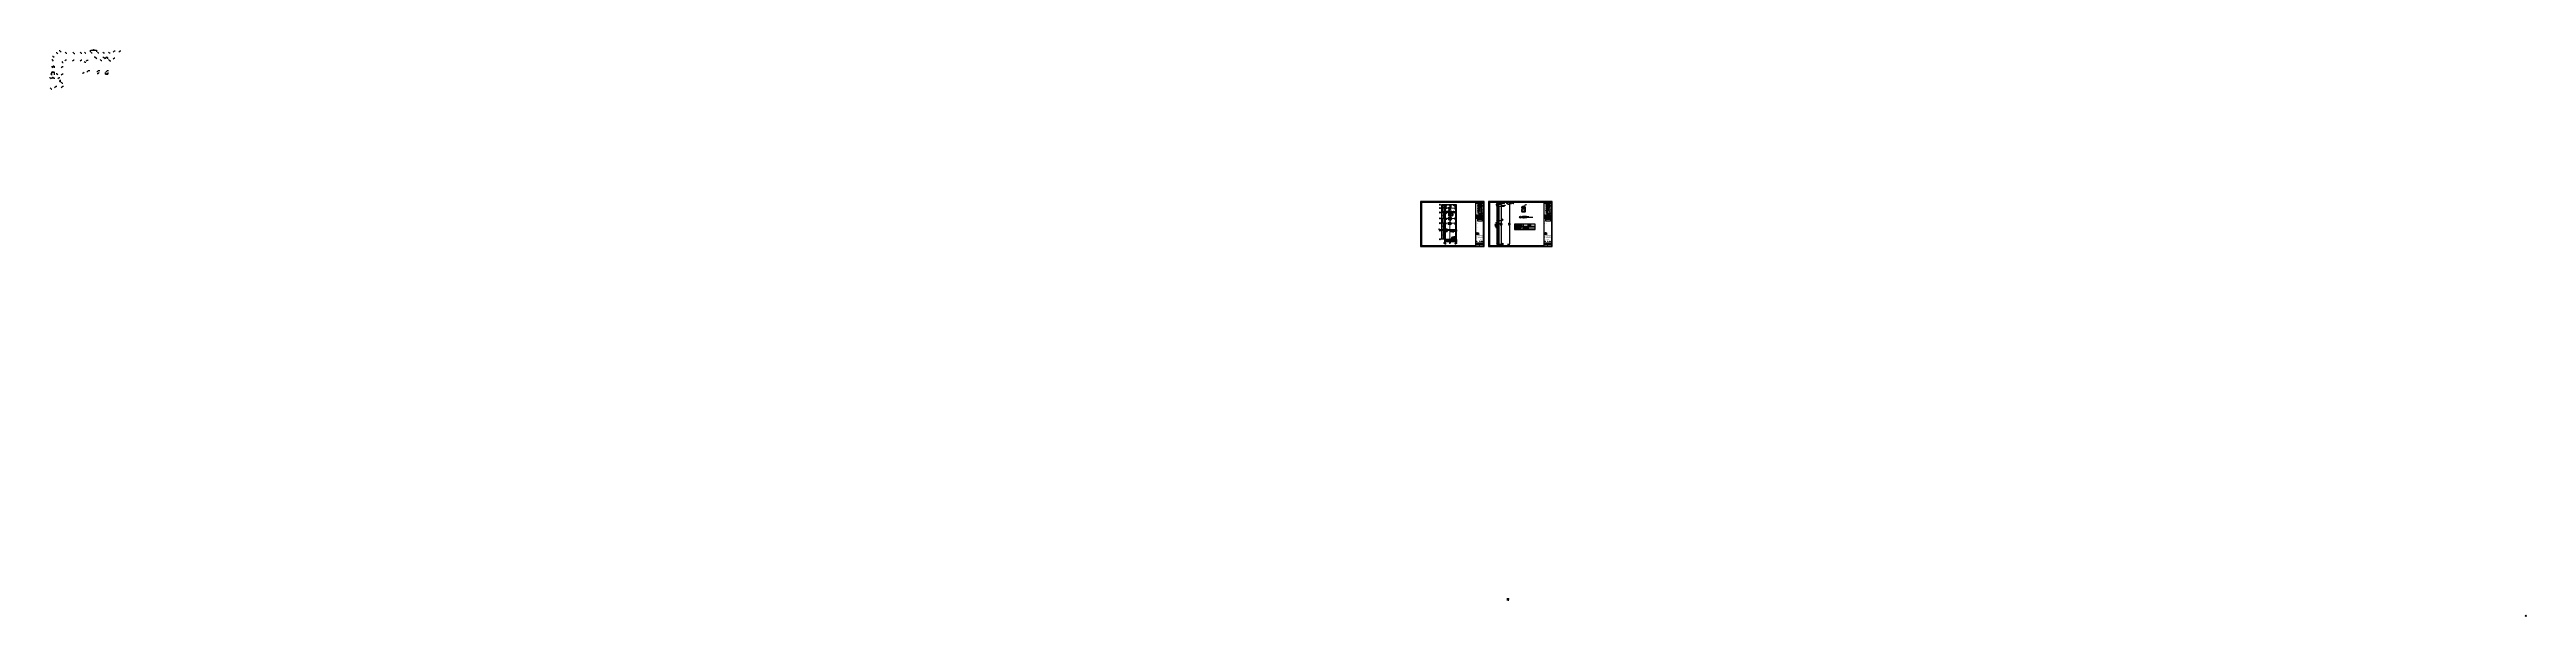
# Model space of a CAD drawing. Header units: inches. Extents: x -310523 to 1125056, y -509000 to -180442.
import ezdxf
from ezdxf import colors
from ezdxf.entities.mleader import LeaderData, LeaderLine
from ezdxf.enums import TextEntityAlignment as Align
from ezdxf.math import Vec2, Vec3

# ---------------------------------------------------------------- set-up
doc = ezdxf.new("R2010")
doc.units = ezdxf.units.IN
doc.header["$MEASUREMENT"] = 0
doc.linetypes.add('DASHED2', pattern=[0.375, 0.25, -0.125])
doc.linetypes.add('HIDDEN', pattern=[0.375, 0.25, -0.125])
for name, color, linetype, lineweight in [('A-HATCH', 252, 'Continuous', 5), ('AR-DIM150', 6, 'Continuous', 5), ('AR-HATCH', 8, 'Continuous', 5), ('s_teks', 3, 'Continuous', 30)]:
    doc.layers.add(name, color=color, linetype=linetype, lineweight=lineweight)
for name, color, linetype in [('KLM', 2, 'Continuous'), ('PILE 400', 40, 'Continuous'), ('s_arsir', 8, 'Continuous'), ('STR_BORED PILE', 210, 'Continuous'), ('STR_PILE CAP', 11, 'Continuous'), ('TEPI', 7, 'Continuous')]:
    doc.layers.add(name, color=color, linetype=linetype)
doc.styles.add('1', font='ROMANS.SHX', dxfattribs={"width": 0.65, "height": 2.5})
doc.styles.add('AIS_Kop A1$0$AIS TUNNEL_Kop A1 TENDER$0$ARIAL', font='arial.ttf')
doc.styles.add('AIS_Kop A1$0$AIS TUNNEL_Kop A1 TENDER$0$Standard', font='arial.ttf')
doc.styles.add('AIS_Kop A1$0$AIS TUNNEL_Kop A1 TENDER$0$TTL', font='')
doc.styles.add('ARIAL', font='arial.ttf')
doc.styles.add('PIREC 1', font='romans.shx', dxfattribs={"width": 0.8})
doc.styles.add('ROMANS', font='SIMPLEX.SHX', dxfattribs={"width": 0.8})
doc.styles.get("Standard").update_dxf_attribs({"font": 'arial.ttf'})
doc.styles.get('AIS_Kop A1$0$AIS TUNNEL_Kop A1 TENDER$0$TTL').set_extended_font_data('Futura LtCn BT')
doc.dimstyles.new('1-100', dxfattribs={"dimscale": 100, "dimtxt": 1.5, "dimasz": 0.8, "dimexe": 1, "dimexo": 1, "dimgap": 1, "dimtad": 1, "dimzin": 12, "dimdsep": 46, "dimtxsty": 'ROMANS', "dimblk": 'DOT', "dimcen": 0, "dimclrd": 256, "dimclre": 256, "dimclrt": 3, "dimazin": 3, "dimtfac": 1, "dimtix": 1, "dimtmove": 2, "dimatfit": 3, "dimldrblk": 'DOT', "dimfxl": 1, "dimfrac": 1, "dimtolj": 1, "dimtzin": 0, "dimlwd": 25, "dimlwe": 25, "dimarcsym": 0})
doc.dimstyles.new('1-25', dxfattribs={"dimscale": 25, "dimtxt": 2, "dimasz": 0.8, "dimexe": 1, "dimexo": 1, "dimgap": 1, "dimtad": 1, "dimdec": 0, "dimzin": 12, "dimdsep": 46, "dimtxsty": 'ROMANS', "dimblk": 'DOT', "dimcen": 0, "dimclrd": 1, "dimclre": 1, "dimclrt": 80, "dimadec": 0, "dimazin": 3, "dimtfac": 1, "dimtdec": 0, "dimtix": 1, "dimtmove": 2, "dimatfit": 3, "dimfxl": 1, "dimfrac": 1, "dimtolj": 1, "dimtzin": 0, "dimlwd": 25, "dimlwe": 25, "dimarcsym": 0})
doc.dimstyles.new('D100 KOP 100', dxfattribs={"dimtxt": 200, "dimasz": 150, "dimexe": 50, "dimexo": 50, "dimgap": 100, "dimtad": 1, "dimdec": 0, "dimzin": 1, "dimtxsty": 'PIREC 1', "dimcen": 2.5, "dimclrd": 8, "dimclre": 8, "dimclrt": 3, "dimazin": 0, "dimtfac": 1, "dimtdec": 0, "dimtmove": 0, "dimatfit": 3, "dimfxl": 1, "dimlwd": -1, "dimlwe": -1, "dimarcsym": 0})
picture_1 = doc.add_image_def('image1.jpg', size_in_pixel=(2000, 2000))
picture_2 = doc.add_image_def('image2.jpg', size_in_pixel=(336, 150))
pattern_1 = [(180, (593732.623, -51149.256), (-1e-14, -50), []), (180, (593707.623, -51124.256), (-1e-14, -50), [62.5, -12.5, 0, -12.5])]
pattern_2 = [(180, (647317.31, -51194.256), (-1e-14, -50), []), (180, (647292.31, -51169.256), (-1e-14, -50), [62.5, -12.5, 0, -12.5])]

# ---------------------------------------------------------------- blocks, each defined once
blk = doc.blocks.new('*D32')
at = {"color": 8, "transparency": 16777216}
for p, q in [((-278186, -193744), (-278186, -194724)), ((-278036, -194674), (-276811, -194674)), ((-276661, -193744), (-276661, -194724))]:
    blk.add_line(p, q, dxfattribs=at)
for points in [[(-278036, -194649), (-278036, -194699), (-278186, -194674)], [(-276811, -194699), (-276811, -194649), (-276661, -194674)]]:
    blk.add_solid(points, dxfattribs=at)
at = {"layer": 'Defpoints', "color": 0, "transparency": 16777216}
for p in [(-278186, -193694), (-276661, -193694), (-276661, -194674)]:
    blk.add_point(p, dxfattribs=at)
at = {"color": 3, "transparency": 16777216, "insert": (-277424, -194474), "char_height": 200, "attachment_point": 5, "style": 'PIREC 1'}
blk.add_mtext('1525', dxfattribs=at)
blk = doc.blocks.new('*D33')
at = {"color": 8, "transparency": 16777216}
for p, q in [((-278086, -185870), (-278086, -185003)), ((-277936, -185053), (-276811, -185053)), ((-276661, -185743), (-276661, -185003))]:
    blk.add_line(p, q, dxfattribs=at)
for points in [[(-277936, -185028), (-277936, -185078), (-278086, -185053)], [(-276811, -185078), (-276811, -185028), (-276661, -185053)]]:
    blk.add_solid(points, dxfattribs=at)
at = {"layer": 'Defpoints', "color": 0, "transparency": 16777216}
for p in [(-278086, -185920), (-276661, -185053), (-276661, -185793)]:
    blk.add_point(p, dxfattribs=at)
at = {"color": 3, "transparency": 16777216, "insert": (-277374, -184853), "char_height": 200, "attachment_point": 5, "style": 'PIREC 1'}
blk.add_mtext('1425', dxfattribs=at)
blk = doc.blocks.new('*D34')
at = {"color": 8, "transparency": 16777216}
for p, q in [((-286724, -181694), (-286724, -180723)), ((-286574, -180773), (-283261, -180773)), ((-283111, -181694), (-283111, -180723))]:
    blk.add_line(p, q, dxfattribs=at)
for points in [[(-286574, -180748), (-286574, -180798), (-286724, -180773)], [(-283261, -180798), (-283261, -180748), (-283111, -180773)]]:
    blk.add_solid(points, dxfattribs=at)
at = {"layer": 'Defpoints', "color": 0, "transparency": 16777216}
for p in [(-286724, -181744), (-283111, -180773), (-283111, -181744)]:
    blk.add_point(p, dxfattribs=at)
at = {"color": 3, "transparency": 16777216, "insert": (-284917, -180573), "char_height": 200, "attachment_point": 5, "style": 'PIREC 1'}
blk.add_mtext('3613', dxfattribs=at)
blk = doc.blocks.new('*D35')
at = {"color": 8, "transparency": 16777216}
for p, q in [((-308593, -191060), (-308593, -190052)), ((-308443, -190102), (-307886, -190102)), ((-307736, -191046), (-307736, -190052))]:
    blk.add_line(p, q, dxfattribs=at)
for points in [[(-308443, -190077), (-308443, -190127), (-308593, -190102)], [(-307886, -190127), (-307886, -190077), (-307736, -190102)]]:
    blk.add_solid(points, dxfattribs=at)
at = {"layer": 'Defpoints', "color": 0, "transparency": 16777216}
for p in [(-308593, -191110), (-307736, -190102), (-307736, -191096)]:
    blk.add_point(p, dxfattribs=at)
at = {"color": 3, "transparency": 16777216, "insert": (-308165, -189902), "char_height": 200, "attachment_point": 5, "style": 'PIREC 1'}
blk.add_mtext('857', dxfattribs=at)
blk = doc.blocks.new('*D36')
at = {"color": 8, "transparency": 16777216}
for p, q in [((-309175, -195207), (-309175, -193418)), ((-309025, -193468), (-307886, -193468)), ((-307736, -195194), (-307736, -193418))]:
    blk.add_line(p, q, dxfattribs=at)
for points in [[(-309025, -193443), (-309025, -193493), (-309175, -193468)], [(-307886, -193493), (-307886, -193443), (-307736, -193468)]]:
    blk.add_solid(points, dxfattribs=at)
at = {"layer": 'Defpoints', "color": 0, "transparency": 16777216}
for p in [(-309175, -195257), (-307736, -193468), (-307736, -195244)]:
    blk.add_point(p, dxfattribs=at)
at = {"color": 3, "transparency": 16777216, "insert": (-308456, -193268), "char_height": 200, "attachment_point": 5, "style": 'PIREC 1'}
blk.add_mtext('1439', dxfattribs=at)
blk = doc.blocks.new('*D37')
at = {"color": 8, "transparency": 16777216}
for p, q in [((-309489, -197445), (-309489, -196752)), ((-309339, -196802), (-307886, -196802)), ((-307736, -197422), (-307736, -196752))]:
    blk.add_line(p, q, dxfattribs=at)
for points in [[(-309339, -196777), (-309339, -196827), (-309489, -196802)], [(-307886, -196827), (-307886, -196777), (-307736, -196802)]]:
    blk.add_solid(points, dxfattribs=at)
at = {"layer": 'Defpoints', "color": 0, "transparency": 16777216}
for p in [(-309489, -197495), (-307736, -196802), (-307736, -197472)]:
    blk.add_point(p, dxfattribs=at)
at = {"color": 3, "transparency": 16777216, "insert": (-308613, -196602), "char_height": 200, "attachment_point": 5, "style": 'PIREC 1'}
blk.add_mtext('1753', dxfattribs=at)
blk = doc.blocks.new('*D38')
at = {"color": 8, "transparency": 16777216}
for p, q in [((-303936, -198319), (-304566, -198319)), ((-303936, -199185), (-304566, -199185)), ((-304516, -199035), (-304516, -198469))]:
    blk.add_line(p, q, dxfattribs=at)
for points in [[(-304491, -198469), (-304541, -198469), (-304516, -198319)], [(-304541, -199035), (-304491, -199035), (-304516, -199185)]]:
    blk.add_solid(points, dxfattribs=at)
at = {"layer": 'Defpoints', "color": 0, "transparency": 16777216}
for p in [(-304516, -198319), (-303886, -198319), (-303886, -199185)]:
    blk.add_point(p, dxfattribs=at)
at = {"color": 3, "transparency": 16777216, "insert": (-304716, -198752), "char_height": 200, "attachment_point": 5, "rotation": 90, "style": 'PIREC 1'}
blk.add_mtext('866', dxfattribs=at)
blk = doc.blocks.new('_Dot')
at = {"color": 0, "linetype": 'ByBlock', "lineweight": -2}
blk.add_line((-0.5, 0), (-1, 0), dxfattribs=at)
at = {"color": 0, "linetype": 'ByBlock', "const_width": 0.5}
blk.add_lwpolyline([(-0.25, 0, 1), (0.25, 0, 1)], format="xyb", close=True, dxfattribs=at)
blk = doc.blocks.new('*D776')
at = {"layer": 'Defpoints', "color": 0, "transparency": 16777216}
for p in [(497881, -290401), (498481, -290401), (498481, -291146)]:
    blk.add_point(p, dxfattribs=at)
at = {"layer": 'PILE 400', "lineweight": 25, "transparency": 16777216}
for p, q in [((497881, -290501), (497881, -291246)), ((497961, -291146), (498401, -291146)), ((498481, -290501), (498481, -291246))]:
    blk.add_line(p, q, dxfattribs=at)
at = {"layer": 'PILE 400', "lineweight": 25, "transparency": 16777216, "xscale": 80, "yscale": 80, "zscale": 80, "rotation": 180}
blk.add_blockref('_Dot', (497881, -291146), dxfattribs=at)
at = {"layer": 'PILE 400', "lineweight": 25, "transparency": 16777216, "xscale": 80, "yscale": 80, "zscale": 80}
blk.add_blockref('_Dot', (498481, -291146), dxfattribs=at)
at = {"layer": 'PILE 400', "color": 3, "transparency": 16777216, "insert": (498181, -290971), "char_height": 150, "attachment_point": 5, "style": 'ROMANS'}
blk.add_mtext('\\A1;600', dxfattribs=at)
blk = doc.blocks.new('*D777')
at = {"layer": 'Defpoints', "color": 0, "transparency": 16777216}
for p in [(504281, -290401), (504881, -290401), (504881, -291146)]:
    blk.add_point(p, dxfattribs=at)
at = {"layer": 'PILE 400', "lineweight": 25, "transparency": 16777216}
for p, q in [((504281, -290501), (504281, -291246)), ((504361, -291146), (504801, -291146)), ((504881, -290501), (504881, -291246))]:
    blk.add_line(p, q, dxfattribs=at)
at = {"layer": 'PILE 400', "lineweight": 25, "transparency": 16777216, "xscale": 80, "yscale": 80, "zscale": 80, "rotation": 180}
blk.add_blockref('_Dot', (504281, -291146), dxfattribs=at)
at = {"layer": 'PILE 400', "lineweight": 25, "transparency": 16777216, "xscale": 80, "yscale": 80, "zscale": 80}
blk.add_blockref('_Dot', (504881, -291146), dxfattribs=at)
at = {"layer": 'PILE 400', "color": 3, "transparency": 16777216, "insert": (504581, -290971), "char_height": 150, "attachment_point": 5, "style": 'ROMANS'}
blk.add_mtext('\\A1;600', dxfattribs=at)
blk = doc.blocks.new('*D778')
at = {"layer": 'Defpoints', "color": 0, "transparency": 16777216}
for p in [(497881, -285326), (497218, -290401), (497881, -290401)]:
    blk.add_point(p, dxfattribs=at)
at = {"layer": 'PILE 400', "lineweight": 25, "transparency": 16777216}
for p, q in [((497781, -285326), (497118, -285326)), ((497218, -285406), (497218, -290321)), ((497781, -290401), (497118, -290401))]:
    blk.add_line(p, q, dxfattribs=at)
at = {"layer": 'PILE 400', "lineweight": 25, "transparency": 16777216, "xscale": 80, "yscale": 80, "zscale": 80}
for p, rotation in [((497218, -285326), 90), ((497218, -290401), 270)]:
    blk.add_blockref('_Dot', p, dxfattribs=dict(at, rotation=rotation))
at = {"layer": 'PILE 400', "color": 3, "transparency": 16777216, "insert": (497043, -287863), "char_height": 150, "attachment_point": 5, "rotation": 90, "style": 'ROMANS'}
blk.add_mtext('\\A1;5075', dxfattribs=at)
blk = doc.blocks.new('*D779')
at = {"layer": 'Defpoints', "color": 0, "transparency": 16777216}
for p in [(497218, -284676), (497881, -284676), (497881, -285326)]:
    blk.add_point(p, dxfattribs=at)
at = {"layer": 'PILE 400', "lineweight": 25, "transparency": 16777216}
for p, q in [((497781, -284676), (497118, -284676)), ((497781, -285326), (497118, -285326)), ((497218, -285246), (497218, -284756))]:
    blk.add_line(p, q, dxfattribs=at)
at = {"layer": 'PILE 400', "lineweight": 25, "transparency": 16777216, "xscale": 80, "yscale": 80, "zscale": 80}
for p, rotation in [((497218, -284676), 90), ((497218, -285326), 270)]:
    blk.add_blockref('_Dot', p, dxfattribs=dict(at, rotation=rotation))
at = {"layer": 'PILE 400', "color": 3, "transparency": 16777216, "insert": (497043, -285001), "char_height": 150, "attachment_point": 5, "rotation": 90, "style": 'ROMANS'}
blk.add_mtext('\\A1;650', dxfattribs=at)
blk = doc.blocks.new('*D780')
at = {"layer": 'Defpoints', "color": 0, "transparency": 16777216}
for p in [(497218, -284676), (497881, -281081), (497881, -284676)]:
    blk.add_point(p, dxfattribs=at)
at = {"layer": 'PILE 400', "lineweight": 25, "transparency": 16777216}
for p, q in [((497781, -281081), (497118, -281081)), ((497781, -284676), (497118, -284676)), ((497218, -281161), (497218, -284596))]:
    blk.add_line(p, q, dxfattribs=at)
at = {"layer": 'PILE 400', "lineweight": 25, "transparency": 16777216, "xscale": 80, "yscale": 80, "zscale": 80}
for p, rotation in [((497218, -281081), 90), ((497218, -284676), 270)]:
    blk.add_blockref('_Dot', p, dxfattribs=dict(at, rotation=rotation))
at = {"layer": 'PILE 400', "color": 3, "transparency": 16777216, "insert": (497043, -282878), "char_height": 150, "attachment_point": 5, "rotation": 90, "style": 'ROMANS'}
blk.add_mtext('\\A1;3595', dxfattribs=at)
blk = doc.blocks.new('*D781')
at = {"layer": 'Defpoints', "color": 0, "transparency": 16777216}
for p in [(497218, -278276), (497881, -278276), (497881, -281081)]:
    blk.add_point(p, dxfattribs=at)
at = {"layer": 'PILE 400', "lineweight": 25, "transparency": 16777216}
for p, q in [((497781, -278276), (497118, -278276)), ((497781, -281081), (497118, -281081)), ((497218, -281001), (497218, -278356))]:
    blk.add_line(p, q, dxfattribs=at)
at = {"layer": 'PILE 400', "lineweight": 25, "transparency": 16777216, "xscale": 80, "yscale": 80, "zscale": 80}
for p, rotation in [((497218, -278276), 90), ((497218, -281081), 270)]:
    blk.add_blockref('_Dot', p, dxfattribs=dict(at, rotation=rotation))
at = {"layer": 'PILE 400', "color": 3, "transparency": 16777216, "insert": (497043, -279678), "char_height": 150, "attachment_point": 5, "rotation": 90, "style": 'ROMANS'}
blk.add_mtext('\\A1;2805', dxfattribs=at)
blk = doc.blocks.new('*D782')
at = {"layer": 'Defpoints', "color": 0, "transparency": 16777216}
for p in [(497218, -278276), (497881, -274906), (497881, -278276)]:
    blk.add_point(p, dxfattribs=at)
at = {"layer": 'PILE 400', "lineweight": 25, "transparency": 16777216}
for p, q in [((497781, -274906), (497118, -274906)), ((497781, -278276), (497118, -278276)), ((497218, -274986), (497218, -278196))]:
    blk.add_line(p, q, dxfattribs=at)
at = {"layer": 'PILE 400', "lineweight": 25, "transparency": 16777216, "xscale": 80, "yscale": 80, "zscale": 80}
for p, rotation in [((497218, -274906), 90), ((497218, -278276), 270)]:
    blk.add_blockref('_Dot', p, dxfattribs=dict(at, rotation=rotation))
at = {"layer": 'PILE 400', "color": 3, "transparency": 16777216, "insert": (497043, -276591), "char_height": 150, "attachment_point": 5, "rotation": 90, "style": 'ROMANS'}
blk.add_mtext('\\A1;3370', dxfattribs=at)
blk = doc.blocks.new('*D783')
at = {"layer": 'Defpoints', "color": 0, "transparency": 16777216}
for p in [(497218, -272326), (497881, -272326), (497881, -274906)]:
    blk.add_point(p, dxfattribs=at)
at = {"layer": 'PILE 400', "lineweight": 25, "transparency": 16777216}
for p, q in [((497781, -272326), (497118, -272326)), ((497218, -274826), (497218, -272406)), ((497781, -274906), (497118, -274906))]:
    blk.add_line(p, q, dxfattribs=at)
at = {"layer": 'PILE 400', "lineweight": 25, "transparency": 16777216, "xscale": 80, "yscale": 80, "zscale": 80}
for p, rotation in [((497218, -272326), 90), ((497218, -274906), 270)]:
    blk.add_blockref('_Dot', p, dxfattribs=dict(at, rotation=rotation))
at = {"layer": 'PILE 400', "color": 3, "transparency": 16777216, "insert": (497043, -273616), "char_height": 150, "attachment_point": 5, "rotation": 90, "style": 'ROMANS'}
blk.add_mtext('\\A1;2580', dxfattribs=at)
blk = doc.blocks.new('*D784')
at = {"layer": 'Defpoints', "color": 0, "transparency": 16777216}
for p in [(497218, -270401), (497881, -270401), (497881, -272326)]:
    blk.add_point(p, dxfattribs=at)
at = {"layer": 'PILE 400', "lineweight": 25, "transparency": 16777216}
for p, q in [((497781, -270401), (497118, -270401)), ((497781, -272326), (497118, -272326)), ((497218, -272246), (497218, -270481))]:
    blk.add_line(p, q, dxfattribs=at)
at = {"layer": 'PILE 400', "lineweight": 25, "transparency": 16777216, "xscale": 80, "yscale": 80, "zscale": 80}
for p, rotation in [((497218, -270401), 90), ((497218, -272326), 270)]:
    blk.add_blockref('_Dot', p, dxfattribs=dict(at, rotation=rotation))
at = {"layer": 'PILE 400', "color": 3, "transparency": 16777216, "insert": (497043, -271363), "char_height": 150, "attachment_point": 5, "rotation": 90, "style": 'ROMANS'}
blk.add_mtext('\\A1;1925', dxfattribs=at)
blk = doc.blocks.new('*D785')
at = {"layer": 'Defpoints', "color": 0, "transparency": 16777216}
for p in [(496431, -270401), (497881, -270401), (497450, -290401)]:
    blk.add_point(p, dxfattribs=at)
at = {"layer": 'PILE 400', "lineweight": 25, "transparency": 16777216}
for p, q in [((497781, -270401), (496331, -270401)), ((496431, -290321), (496431, -270481)), ((497350, -290401), (496331, -290401))]:
    blk.add_line(p, q, dxfattribs=at)
at = {"layer": 'PILE 400', "lineweight": 25, "transparency": 16777216, "xscale": 80, "yscale": 80, "zscale": 80}
for p, rotation in [((496431, -270401), 90), ((496431, -290401), 270)]:
    blk.add_blockref('_Dot', p, dxfattribs=dict(at, rotation=rotation))
at = {"layer": 'PILE 400', "color": 3, "transparency": 16777216, "insert": (496256, -280401), "char_height": 150, "attachment_point": 5, "rotation": 90, "style": 'ROMANS'}
blk.add_mtext('\\A1;20000', dxfattribs=at)
blk = doc.blocks.new('*D787')
at = {"layer": 'Defpoints', "color": 0, "transparency": 16777216}
for p in [(497855, -270401), (498781, -271001), (499301, -270401)]:
    blk.add_point(p, dxfattribs=at)
at = {"layer": 'PILE 400', "lineweight": 25, "transparency": 16777216}
for p, q in [((497955, -270401), (499401, -270401)), ((498881, -271001), (499401, -271001)), ((499301, -270921), (499301, -270481))]:
    blk.add_line(p, q, dxfattribs=at)
at = {"layer": 'PILE 400', "lineweight": 25, "transparency": 16777216, "xscale": 80, "yscale": 80, "zscale": 80}
for p, rotation in [((499301, -270401), 90), ((499301, -271001), 270)]:
    blk.add_blockref('_Dot', p, dxfattribs=dict(at, rotation=rotation))
at = {"layer": 'PILE 400', "color": 3, "transparency": 16777216, "insert": (499126, -270701), "char_height": 150, "attachment_point": 5, "rotation": 90, "style": 'ROMANS'}
blk.add_mtext('\\A1;600', dxfattribs=at)
blk = doc.blocks.new('*D789')
at = {"layer": 'Defpoints', "color": 0, "transparency": 16777216}
for p in [(501406, -270401), (501406, -271001), (501926, -270401)]:
    blk.add_point(p, dxfattribs=at)
at = {"layer": 'PILE 400', "lineweight": 25, "transparency": 16777216}
for p, q in [((501506, -270401), (502026, -270401)), ((501506, -271001), (502026, -271001)), ((501926, -270921), (501926, -270481))]:
    blk.add_line(p, q, dxfattribs=at)
at = {"layer": 'PILE 400', "lineweight": 25, "transparency": 16777216, "xscale": 80, "yscale": 80, "zscale": 80}
for p, rotation in [((501926, -270401), 90), ((501926, -271001), 270)]:
    blk.add_blockref('_Dot', p, dxfattribs=dict(at, rotation=rotation))
at = {"layer": 'PILE 400', "color": 3, "transparency": 16777216, "insert": (501751, -270701), "char_height": 150, "attachment_point": 5, "rotation": 90, "style": 'ROMANS'}
blk.add_mtext('\\A1;600', dxfattribs=at)
blk = doc.blocks.new('*D793')
at = {"layer": 'Defpoints', "color": 0, "transparency": 16777216}
for p in [(503462, -270401), (503981, -270401), (503981, -271001)]:
    blk.add_point(p, dxfattribs=at)
at = {"layer": 'PILE 400', "lineweight": 25, "transparency": 16777216}
for p, q in [((503881, -270401), (503362, -270401)), ((503881, -271001), (503362, -271001)), ((503462, -270921), (503462, -270481))]:
    blk.add_line(p, q, dxfattribs=at)
at = {"layer": 'PILE 400', "lineweight": 25, "transparency": 16777216, "xscale": 80, "yscale": 80, "zscale": 80}
for p, rotation in [((503462, -270401), 90), ((503462, -271001), 270)]:
    blk.add_blockref('_Dot', p, dxfattribs=dict(at, rotation=rotation))
at = {"layer": 'PILE 400', "color": 3, "transparency": 16777216, "insert": (503287, -270701), "char_height": 150, "attachment_point": 5, "rotation": 90, "style": 'ROMANS'}
blk.add_mtext('\\A1;600', dxfattribs=at)
blk = doc.blocks.new('*D797')
at = {"layer": 'Defpoints', "color": 0, "transparency": 16777216}
for p in [(501106, -272476), (501311, -272476), (501106, -272976)]:
    blk.add_point(p, dxfattribs=at)
at = {"layer": 'PILE 400', "lineweight": 25, "transparency": 16777216}
for p, q in [((501106, -272576), (501106, -273076)), ((501311, -272576), (501311, -273076)), ((501026, -272976), (500946, -272976)), ((501311, -272976), (501106, -272976)), ((501391, -272976), (501471, -272976))]:
    blk.add_line(p, q, dxfattribs=at)
at = {"layer": 'PILE 400', "lineweight": 25, "transparency": 16777216, "xscale": 80, "yscale": 80, "zscale": 80}
blk.add_blockref('_Dot', (501106, -272976), dxfattribs=at)
at = {"layer": 'PILE 400', "lineweight": 25, "transparency": 16777216, "xscale": 80, "yscale": 80, "zscale": 80, "rotation": 180}
blk.add_blockref('_Dot', (501311, -272976), dxfattribs=at)
at = {"layer": 'PILE 400', "color": 3, "transparency": 16777216, "insert": (501209, -272801), "char_height": 150, "attachment_point": 5, "style": 'ROMANS'}
blk.add_mtext('\\A1;205', dxfattribs=at)
blk = doc.blocks.new('*D798')
at = {"layer": 'Defpoints', "color": 0, "transparency": 16777216}
for p in [(500411, -272476), (501106, -272476), (500411, -273230)]:
    blk.add_point(p, dxfattribs=at)
at = {"layer": 'PILE 400', "lineweight": 25, "transparency": 16777216}
for p, q in [((500411, -272576), (500411, -273330)), ((501106, -272576), (501106, -273330)), ((501026, -273230), (500491, -273230))]:
    blk.add_line(p, q, dxfattribs=at)
at = {"layer": 'PILE 400', "lineweight": 25, "transparency": 16777216, "xscale": 80, "yscale": 80, "zscale": 80, "rotation": 180}
blk.add_blockref('_Dot', (500411, -273230), dxfattribs=at)
at = {"layer": 'PILE 400', "lineweight": 25, "transparency": 16777216, "xscale": 80, "yscale": 80, "zscale": 80}
blk.add_blockref('_Dot', (501106, -273230), dxfattribs=at)
at = {"layer": 'PILE 400', "color": 3, "transparency": 16777216, "insert": (500759, -273055), "char_height": 150, "attachment_point": 5, "style": 'ROMANS'}
blk.add_mtext('\\A1;695', dxfattribs=at)
blk = doc.blocks.new('*D803')
at = {"layer": 'Defpoints', "color": 0, "transparency": 16777216}
for p in [(498781, -274906), (498781, -275106), (499227, -275106)]:
    blk.add_point(p, dxfattribs=at)
at = {"layer": 'PILE 400', "lineweight": 25, "transparency": 16777216}
for p, q in [((498881, -274906), (499327, -274906)), ((498881, -275106), (499327, -275106)), ((499227, -274826), (499227, -274746)), ((499227, -274906), (499227, -275106)), ((499227, -275186), (499227, -275266))]:
    blk.add_line(p, q, dxfattribs=at)
at = {"layer": 'PILE 400', "lineweight": 25, "transparency": 16777216, "xscale": 80, "yscale": 80, "zscale": 80}
for p, rotation in [((499227, -274906), 270), ((499227, -275106), 90)]:
    blk.add_blockref('_Dot', p, dxfattribs=dict(at, rotation=rotation))
at = {"layer": 'PILE 400', "color": 3, "transparency": 16777216, "insert": (499052, -275006), "char_height": 150, "attachment_point": 5, "rotation": 90, "style": 'ROMANS'}
blk.add_mtext('\\A1;200', dxfattribs=at)
blk = doc.blocks.new('*D806')
at = {"layer": 'Defpoints', "color": 0, "transparency": 16777216}
for p in [(501581, -278001), (501581, -278276), (501995, -278001)]:
    blk.add_point(p, dxfattribs=at)
at = {"layer": 'PILE 400', "lineweight": 25, "transparency": 16777216}
for p, q in [((501681, -278001), (502095, -278001)), ((501681, -278276), (502095, -278276)), ((501995, -277921), (501995, -277841)), ((501995, -278276), (501995, -278001)), ((501995, -278356), (501995, -278436))]:
    blk.add_line(p, q, dxfattribs=at)
at = {"layer": 'PILE 400', "lineweight": 25, "transparency": 16777216, "xscale": 80, "yscale": 80, "zscale": 80}
for p, rotation in [((501995, -278001), 270), ((501995, -278276), 90)]:
    blk.add_blockref('_Dot', p, dxfattribs=dict(at, rotation=rotation))
at = {"layer": 'PILE 400', "color": 3, "transparency": 16777216, "insert": (501820, -278138), "char_height": 150, "attachment_point": 5, "rotation": 90, "style": 'ROMANS'}
blk.add_mtext('\\A1;275', dxfattribs=at)
blk = doc.blocks.new('*D807')
at = {"layer": 'Defpoints', "color": 0, "transparency": 16777216}
for p in [(501431, -278901), (501581, -278276), (501995, -278901)]:
    blk.add_point(p, dxfattribs=at)
at = {"layer": 'PILE 400', "lineweight": 25, "transparency": 16777216}
for p, q in [((501531, -278901), (502095, -278901)), ((501681, -278276), (502095, -278276)), ((501995, -278356), (501995, -278821))]:
    blk.add_line(p, q, dxfattribs=at)
at = {"layer": 'PILE 400', "lineweight": 25, "transparency": 16777216, "xscale": 80, "yscale": 80, "zscale": 80}
for p, rotation in [((501995, -278276), 90), ((501995, -278901), 270)]:
    blk.add_blockref('_Dot', p, dxfattribs=dict(at, rotation=rotation))
at = {"layer": 'PILE 400', "color": 3, "transparency": 16777216, "insert": (501820, -278588), "char_height": 150, "attachment_point": 5, "rotation": 90, "style": 'ROMANS'}
blk.add_mtext('\\A1;625', dxfattribs=at)
blk = doc.blocks.new('*D808')
at = {"layer": 'Defpoints', "color": 0, "transparency": 16777216}
for p in [(501106, -279176), (501106, -279623), (501281, -279176)]:
    blk.add_point(p, dxfattribs=at)
at = {"layer": 'PILE 400', "lineweight": 25, "transparency": 16777216}
for p, q in [((501026, -279623), (500946, -279623)), ((501106, -279276), (501106, -279723)), ((501281, -279623), (501106, -279623)), ((501281, -279276), (501281, -279723)), ((501361, -279623), (501441, -279623))]:
    blk.add_line(p, q, dxfattribs=at)
at = {"layer": 'PILE 400', "lineweight": 25, "transparency": 16777216, "xscale": 80, "yscale": 80, "zscale": 80}
blk.add_blockref('_Dot', (501106, -279623), dxfattribs=at)
at = {"layer": 'PILE 400', "lineweight": 25, "transparency": 16777216, "xscale": 80, "yscale": 80, "zscale": 80, "rotation": 180}
blk.add_blockref('_Dot', (501281, -279623), dxfattribs=at)
at = {"layer": 'PILE 400', "color": 3, "transparency": 16777216, "insert": (501194, -279448), "char_height": 150, "attachment_point": 5, "style": 'ROMANS'}
blk.add_mtext('\\A1;175', dxfattribs=at)
blk = doc.blocks.new('*D814')
at = {"layer": 'Defpoints', "color": 0, "transparency": 16777216}
for p in [(501406, -280781), (501406, -281081), (501820, -280781)]:
    blk.add_point(p, dxfattribs=at)
at = {"layer": 'PILE 400', "lineweight": 25, "transparency": 16777216}
for p, q in [((501506, -280781), (501920, -280781)), ((501506, -281081), (501920, -281081)), ((501820, -280701), (501820, -280621)), ((501820, -281081), (501820, -280781)), ((501820, -281161), (501820, -281241))]:
    blk.add_line(p, q, dxfattribs=at)
at = {"layer": 'PILE 400', "lineweight": 25, "transparency": 16777216, "xscale": 80, "yscale": 80, "zscale": 80}
for p, rotation in [((501820, -280781), 270), ((501820, -281081), 90)]:
    blk.add_blockref('_Dot', p, dxfattribs=dict(at, rotation=rotation))
at = {"layer": 'PILE 400', "color": 3, "transparency": 16777216, "insert": (501645, -280931), "char_height": 150, "attachment_point": 5, "rotation": 90, "style": 'ROMANS'}
blk.add_mtext('\\A1;300', dxfattribs=at)
blk = doc.blocks.new('*D810')
at = {"layer": 'Defpoints', "color": 0, "transparency": 16777216}
for p in [(501256, -281681), (501406, -281081), (501820, -281681)]:
    blk.add_point(p, dxfattribs=at)
at = {"layer": 'PILE 400', "lineweight": 25, "transparency": 16777216}
for p, q in [((501356, -281681), (501920, -281681)), ((501506, -281081), (501920, -281081)), ((501820, -281161), (501820, -281601))]:
    blk.add_line(p, q, dxfattribs=at)
at = {"layer": 'PILE 400', "lineweight": 25, "transparency": 16777216, "xscale": 80, "yscale": 80, "zscale": 80}
for p, rotation in [((501820, -281081), 90), ((501820, -281681), 270)]:
    blk.add_blockref('_Dot', p, dxfattribs=dict(at, rotation=rotation))
at = {"layer": 'PILE 400', "color": 3, "transparency": 16777216, "insert": (501645, -281381), "char_height": 150, "attachment_point": 5, "rotation": 90, "style": 'ROMANS'}
blk.add_mtext('\\A1;600', dxfattribs=at)
blk = doc.blocks.new('*D816')
at = {"layer": 'Defpoints', "color": 0, "transparency": 16777216}
for p in [(497855, -285326), (498781, -284751), (499214, -285326)]:
    blk.add_point(p, dxfattribs=at)
at = {"layer": 'PILE 400', "lineweight": 25, "transparency": 16777216}
for p, q in [((497955, -285326), (499314, -285326)), ((498881, -284751), (499314, -284751)), ((499214, -284831), (499214, -285246))]:
    blk.add_line(p, q, dxfattribs=at)
at = {"layer": 'PILE 400', "lineweight": 25, "transparency": 16777216, "xscale": 80, "yscale": 80, "zscale": 80}
for p, rotation in [((499214, -284751), 90), ((499214, -285326), 270)]:
    blk.add_blockref('_Dot', p, dxfattribs=dict(at, rotation=rotation))
at = {"layer": 'PILE 400', "color": 3, "transparency": 16777216, "insert": (499039, -285038), "char_height": 150, "attachment_point": 5, "rotation": 90, "style": 'ROMANS'}
blk.add_mtext('\\A1;575', dxfattribs=at)
blk = doc.blocks.new('*D817')
at = {"layer": 'Defpoints', "color": 0, "transparency": 16777216}
for p in [(498781, -285326), (498781, -285651), (499214, -285326)]:
    blk.add_point(p, dxfattribs=at)
at = {"layer": 'PILE 400', "lineweight": 25, "transparency": 16777216}
for p, q in [((498881, -285326), (499314, -285326)), ((498881, -285651), (499314, -285651)), ((499214, -285246), (499214, -285166)), ((499214, -285651), (499214, -285326)), ((499214, -285731), (499214, -285811))]:
    blk.add_line(p, q, dxfattribs=at)
at = {"layer": 'PILE 400', "lineweight": 25, "transparency": 16777216, "xscale": 80, "yscale": 80, "zscale": 80}
for p, rotation in [((499214, -285326), 270), ((499214, -285651), 90)]:
    blk.add_blockref('_Dot', p, dxfattribs=dict(at, rotation=rotation))
at = {"layer": 'PILE 400', "color": 3, "transparency": 16777216, "insert": (499039, -285488), "char_height": 150, "attachment_point": 5, "rotation": 90, "style": 'ROMANS'}
blk.add_mtext('\\A1;325', dxfattribs=at)
blk = doc.blocks.new('*D818')
at = {"layer": 'Defpoints', "color": 0, "transparency": 16777216}
for p in [(501106, -285626), (501106, -286049), (502481, -285626)]:
    blk.add_point(p, dxfattribs=at)
at = {"layer": 'PILE 400', "lineweight": 25, "transparency": 16777216}
for p, q in [((501106, -285726), (501106, -286149)), ((502401, -286049), (501186, -286049)), ((502481, -285726), (502481, -286149))]:
    blk.add_line(p, q, dxfattribs=at)
at = {"layer": 'PILE 400', "lineweight": 25, "transparency": 16777216, "xscale": 80, "yscale": 80, "zscale": 80, "rotation": 180}
blk.add_blockref('_Dot', (501106, -286049), dxfattribs=at)
at = {"layer": 'PILE 400', "lineweight": 25, "transparency": 16777216, "xscale": 80, "yscale": 80, "zscale": 80}
blk.add_blockref('_Dot', (502481, -286049), dxfattribs=at)
at = {"layer": 'PILE 400', "color": 3, "transparency": 16777216, "insert": (501794, -285874), "char_height": 150, "attachment_point": 5, "style": 'ROMANS'}
blk.add_mtext('\\A1;1375', dxfattribs=at)
blk = doc.blocks.new('*D819')
at = {"layer": 'Defpoints', "color": 0, "transparency": 16777216}
for p in [(502481, -285626), (503381, -285626), (503381, -286049)]:
    blk.add_point(p, dxfattribs=at)
at = {"layer": 'PILE 400', "lineweight": 25, "transparency": 16777216}
for p, q in [((502481, -285726), (502481, -286149)), ((502561, -286049), (503301, -286049)), ((503381, -285726), (503381, -286149))]:
    blk.add_line(p, q, dxfattribs=at)
at = {"layer": 'PILE 400', "lineweight": 25, "transparency": 16777216, "xscale": 80, "yscale": 80, "zscale": 80, "rotation": 180}
blk.add_blockref('_Dot', (502481, -286049), dxfattribs=at)
at = {"layer": 'PILE 400', "lineweight": 25, "transparency": 16777216, "xscale": 80, "yscale": 80, "zscale": 80}
blk.add_blockref('_Dot', (503381, -286049), dxfattribs=at)
at = {"layer": 'PILE 400', "color": 3, "transparency": 16777216, "insert": (502931, -285874), "char_height": 150, "attachment_point": 5, "style": 'ROMANS'}
blk.add_mtext('\\A1;900', dxfattribs=at)
blk = doc.blocks.new('axis tag')
for p, q in [((-5, 0), (-4, 0)), ((0, 4), (0, 5)), ((4, 0), (5, 0)), ((0, -5), (0, -4))]:
    blk.add_line(p, q)
blk.add_circle((0, 0), 4.21)
at = {"style": 'ROMANS', "width": 0.8}
blk.add_attdef('A', text='', height=4, dxfattribs=at).set_placement((0, -2), align=Align.CENTER)
blk = doc.blocks.new('*D821')
at = {"layer": 'Defpoints', "color": 0, "transparency": 16777216}
for p in [(497881, -291246), (504881, -291246), (504881, -291714)]:
    blk.add_point(p, dxfattribs=at)
at = {"layer": 'PILE 400', "lineweight": 25, "transparency": 16777216}
for p, q in [((497881, -291346), (497881, -291814)), ((497961, -291714), (504801, -291714)), ((504881, -291346), (504881, -291814))]:
    blk.add_line(p, q, dxfattribs=at)
at = {"layer": 'PILE 400', "lineweight": 25, "transparency": 16777216, "xscale": 80, "yscale": 80, "zscale": 80, "rotation": 180}
blk.add_blockref('_Dot', (497881, -291714), dxfattribs=at)
at = {"layer": 'PILE 400', "lineweight": 25, "transparency": 16777216, "xscale": 80, "yscale": 80, "zscale": 80}
blk.add_blockref('_Dot', (504881, -291714), dxfattribs=at)
at = {"layer": 'PILE 400', "color": 3, "transparency": 16777216, "insert": (501381, -291539), "char_height": 150, "attachment_point": 5, "style": 'ROMANS'}
blk.add_mtext('\\A1;7000', dxfattribs=at)
blk = doc.blocks.new('*D822')
at = {"layer": 'Defpoints', "color": 0, "transparency": 16777216}
for p in [(502381, -274473), (502381, -276473), (502816, -276473)]:
    blk.add_point(p, dxfattribs=at)
at = {"layer": 'PILE 400', "lineweight": 25, "transparency": 16777216}
for p, q in [((502481, -274473), (502916, -274473)), ((502481, -276473), (502916, -276473)), ((502816, -274553), (502816, -276393))]:
    blk.add_line(p, q, dxfattribs=at)
at = {"layer": 'PILE 400', "lineweight": 25, "transparency": 16777216, "xscale": 80, "yscale": 80, "zscale": 80}
for p, rotation in [((502816, -274473), 90), ((502816, -276473), 270)]:
    blk.add_blockref('_Dot', p, dxfattribs=dict(at, rotation=rotation))
at = {"layer": 'PILE 400', "color": 3, "transparency": 16777216, "insert": (502641, -275473), "char_height": 150, "attachment_point": 5, "rotation": 90, "style": 'ROMANS'}
blk.add_mtext('\\A1;2000', dxfattribs=at)
blk = doc.blocks.new('*D823')
at = {"layer": 'Defpoints', "color": 0, "transparency": 16777216}
for p in [(500381, -276473), (500381, -276933), (502381, -276473)]:
    blk.add_point(p, dxfattribs=at)
at = {"layer": 'PILE 400', "lineweight": 25, "transparency": 16777216}
for p, q in [((500381, -276573), (500381, -277033)), ((502301, -276933), (500461, -276933)), ((502381, -276573), (502381, -277033))]:
    blk.add_line(p, q, dxfattribs=at)
at = {"layer": 'PILE 400', "lineweight": 25, "transparency": 16777216, "xscale": 80, "yscale": 80, "zscale": 80, "rotation": 180}
blk.add_blockref('_Dot', (500381, -276933), dxfattribs=at)
at = {"layer": 'PILE 400', "lineweight": 25, "transparency": 16777216, "xscale": 80, "yscale": 80, "zscale": 80}
blk.add_blockref('_Dot', (502381, -276933), dxfattribs=at)
at = {"layer": 'PILE 400', "color": 3, "transparency": 16777216, "insert": (501381, -276758), "char_height": 150, "attachment_point": 5, "style": 'ROMANS'}
blk.add_mtext('\\A1;2000', dxfattribs=at)
blk = doc.blocks.new('*D825')
at = {"layer": 'Defpoints', "color": 0, "transparency": 16777216}
for p in [(497881, -274292), (497881, -274473), (501381, -274473)]:
    blk.add_point(p, dxfattribs=at)
at = {"layer": 'PILE 400', "lineweight": 25, "transparency": 16777216}
for p, q in [((497881, -274373), (497881, -274192)), ((501301, -274292), (497961, -274292)), ((501381, -274373), (501381, -274192))]:
    blk.add_line(p, q, dxfattribs=at)
at = {"layer": 'PILE 400', "lineweight": 25, "transparency": 16777216, "xscale": 80, "yscale": 80, "zscale": 80, "rotation": 180}
blk.add_blockref('_Dot', (497881, -274292), dxfattribs=at)
at = {"layer": 'PILE 400', "lineweight": 25, "transparency": 16777216, "xscale": 80, "yscale": 80, "zscale": 80}
blk.add_blockref('_Dot', (501381, -274292), dxfattribs=at)
at = {"layer": 'PILE 400', "color": 3, "transparency": 16777216, "insert": (499631, -274117), "char_height": 150, "attachment_point": 5, "style": 'ROMANS'}
blk.add_mtext('\\A1;3500', dxfattribs=at)
blk = doc.blocks.new('*D826')
at = {"layer": 'Defpoints', "color": 0, "transparency": 16777216}
for p in [(501381, -274473), (504881, -274292), (504881, -274473)]:
    blk.add_point(p, dxfattribs=at)
at = {"layer": 'PILE 400', "lineweight": 25, "transparency": 16777216}
for p, q in [((501381, -274373), (501381, -274192)), ((501461, -274292), (504801, -274292)), ((504881, -274373), (504881, -274192))]:
    blk.add_line(p, q, dxfattribs=at)
at = {"layer": 'PILE 400', "lineweight": 25, "transparency": 16777216, "xscale": 80, "yscale": 80, "zscale": 80, "rotation": 180}
blk.add_blockref('_Dot', (501381, -274292), dxfattribs=at)
at = {"layer": 'PILE 400', "lineweight": 25, "transparency": 16777216, "xscale": 80, "yscale": 80, "zscale": 80}
blk.add_blockref('_Dot', (504881, -274292), dxfattribs=at)
at = {"layer": 'PILE 400', "color": 3, "transparency": 16777216, "insert": (503131, -274117), "char_height": 150, "attachment_point": 5, "style": 'ROMANS'}
blk.add_mtext('\\A1;3500', dxfattribs=at)
blk = doc.blocks.new('*D827')
at = {"layer": 'Defpoints', "color": 0, "transparency": 16777216}
for p in [(498781, -272176), (498781, -272326), (499253, -272326)]:
    blk.add_point(p, dxfattribs=at)
at = {"layer": 'PILE 400', "lineweight": 25, "transparency": 16777216}
for p, q in [((498881, -272176), (499353, -272176)), ((498881, -272326), (499353, -272326)), ((499253, -272096), (499253, -272016)), ((499253, -272176), (499253, -272326)), ((499253, -272406), (499253, -272486))]:
    blk.add_line(p, q, dxfattribs=at)
at = {"layer": 'PILE 400', "lineweight": 25, "transparency": 16777216, "xscale": 80, "yscale": 80, "zscale": 80}
for p, rotation in [((499253, -272176), 270), ((499253, -272326), 90)]:
    blk.add_blockref('_Dot', p, dxfattribs=dict(at, rotation=rotation))
at = {"layer": 'PILE 400', "color": 3, "transparency": 16777216, "insert": (499078, -272251), "char_height": 150, "attachment_point": 5, "rotation": 90, "style": 'ROMANS'}
blk.add_mtext('\\A1;150', dxfattribs=at)
blk = doc.blocks.new('*D863')
at = {"layer": 'Defpoints', "color": 0, "transparency": 16777216}
for p in [(551466, -290401), (554691, -290401), (554691, -291146)]:
    blk.add_point(p, dxfattribs=at)
at = {"layer": 'PILE 400', "lineweight": 25, "transparency": 16777216}
for p, q in [((551466, -290501), (551466, -291246)), ((551546, -291146), (554611, -291146)), ((554691, -290501), (554691, -291246))]:
    blk.add_line(p, q, dxfattribs=at)
at = {"layer": 'PILE 400', "lineweight": 25, "transparency": 16777216, "xscale": 80, "yscale": 80, "zscale": 80, "rotation": 180}
blk.add_blockref('_Dot', (551466, -291146), dxfattribs=at)
at = {"layer": 'PILE 400', "lineweight": 25, "transparency": 16777216, "xscale": 80, "yscale": 80, "zscale": 80}
blk.add_blockref('_Dot', (554691, -291146), dxfattribs=at)
at = {"layer": 'PILE 400', "color": 3, "transparency": 16777216, "insert": (553079, -290946), "char_height": 200, "attachment_point": 5, "style": 'ROMANS'}
blk.add_mtext('\\A1;3225', dxfattribs=at)
blk = doc.blocks.new('*D858')
at = {"layer": 'Defpoints', "color": 0, "transparency": 16777216}
for p in [(554691, -290401), (558466, -290401), (558466, -291146)]:
    blk.add_point(p, dxfattribs=at)
at = {"layer": 'PILE 400', "lineweight": 25, "transparency": 16777216}
for p, q in [((554691, -290501), (554691, -291246)), ((554771, -291146), (558386, -291146)), ((558466, -290501), (558466, -291246))]:
    blk.add_line(p, q, dxfattribs=at)
at = {"layer": 'PILE 400', "lineweight": 25, "transparency": 16777216, "xscale": 80, "yscale": 80, "zscale": 80, "rotation": 180}
blk.add_blockref('_Dot', (554691, -291146), dxfattribs=at)
at = {"layer": 'PILE 400', "lineweight": 25, "transparency": 16777216, "xscale": 80, "yscale": 80, "zscale": 80}
blk.add_blockref('_Dot', (558466, -291146), dxfattribs=at)
at = {"layer": 'PILE 400', "color": 3, "transparency": 16777216, "insert": (556579, -290946), "char_height": 200, "attachment_point": 5, "style": 'ROMANS'}
blk.add_mtext('\\A1;3775', dxfattribs=at)
blk = doc.blocks.new('*D859')
at = {"layer": 'Defpoints', "color": 0, "transparency": 16777216}
for p in [(550802, -290401), (551466, -285326), (551466, -290401)]:
    blk.add_point(p, dxfattribs=at)
at = {"layer": 'PILE 400', "lineweight": 25, "transparency": 16777216}
for p, q in [((551366, -285326), (550702, -285326)), ((551366, -290401), (550702, -290401)), ((550802, -285406), (550802, -290321))]:
    blk.add_line(p, q, dxfattribs=at)
at = {"layer": 'PILE 400', "lineweight": 25, "transparency": 16777216, "xscale": 80, "yscale": 80, "zscale": 80}
for p, rotation in [((550802, -285326), 90), ((550802, -290401), 270)]:
    blk.add_blockref('_Dot', p, dxfattribs=dict(at, rotation=rotation))
at = {"layer": 'PILE 400', "color": 3, "transparency": 16777216, "insert": (550602, -287863), "char_height": 200, "attachment_point": 5, "rotation": 90, "style": 'ROMANS'}
blk.add_mtext('\\A1;5075', dxfattribs=at)
blk = doc.blocks.new('*D860')
at = {"layer": 'Defpoints', "color": 0, "transparency": 16777216}
for p in [(550802, -284721), (551466, -284721), (551466, -285326)]:
    blk.add_point(p, dxfattribs=at)
at = {"layer": 'PILE 400', "lineweight": 25, "transparency": 16777216}
for p, q in [((551366, -284721), (550702, -284721)), ((550802, -284641), (550802, -284561)), ((550802, -285326), (550802, -284721)), ((551366, -285326), (550702, -285326)), ((550802, -285406), (550802, -285486))]:
    blk.add_line(p, q, dxfattribs=at)
at = {"layer": 'PILE 400', "lineweight": 25, "transparency": 16777216, "xscale": 80, "yscale": 80, "zscale": 80}
for p, rotation in [((550802, -284721), 270), ((550802, -285326), 90)]:
    blk.add_blockref('_Dot', p, dxfattribs=dict(at, rotation=rotation))
at = {"layer": 'PILE 400', "color": 3, "transparency": 16777216, "insert": (550602, -285023), "char_height": 200, "attachment_point": 5, "rotation": 90, "style": 'ROMANS'}
blk.add_mtext('\\A1;605', dxfattribs=at)
blk = doc.blocks.new('*D876')
at = {"layer": 'Defpoints', "color": 0, "transparency": 16777216}
for p in [(550802, -284721), (551466, -281126), (551466, -284721)]:
    blk.add_point(p, dxfattribs=at)
at = {"layer": 'PILE 400', "lineweight": 25, "transparency": 16777216}
for p, q in [((551366, -281126), (550702, -281126)), ((551366, -284721), (550702, -284721)), ((550802, -281206), (550802, -284641))]:
    blk.add_line(p, q, dxfattribs=at)
at = {"layer": 'PILE 400', "lineweight": 25, "transparency": 16777216, "xscale": 80, "yscale": 80, "zscale": 80}
for p, rotation in [((550802, -281126), 90), ((550802, -284721), 270)]:
    blk.add_blockref('_Dot', p, dxfattribs=dict(at, rotation=rotation))
at = {"layer": 'PILE 400', "color": 3, "transparency": 16777216, "insert": (550627, -282923), "char_height": 150, "attachment_point": 5, "rotation": 90, "style": 'ROMANS'}
blk.add_mtext('\\A1;3595', dxfattribs=at)
blk = doc.blocks.new('*D877')
at = {"layer": 'Defpoints', "color": 0, "transparency": 16777216}
for p in [(550802, -278321), (551466, -278321), (551466, -281126)]:
    blk.add_point(p, dxfattribs=at)
at = {"layer": 'PILE 400', "lineweight": 25, "transparency": 16777216}
for p, q in [((551366, -278321), (550702, -278321)), ((551366, -281126), (550702, -281126)), ((550802, -281046), (550802, -278401))]:
    blk.add_line(p, q, dxfattribs=at)
at = {"layer": 'PILE 400', "lineweight": 25, "transparency": 16777216, "xscale": 80, "yscale": 80, "zscale": 80}
for p, rotation in [((550802, -278321), 90), ((550802, -281126), 270)]:
    blk.add_blockref('_Dot', p, dxfattribs=dict(at, rotation=rotation))
at = {"layer": 'PILE 400', "color": 3, "transparency": 16777216, "insert": (550627, -279723), "char_height": 150, "attachment_point": 5, "rotation": 90, "style": 'ROMANS'}
blk.add_mtext('\\A1;2805', dxfattribs=at)
blk = doc.blocks.new('*D878')
at = {"layer": 'Defpoints', "color": 0, "transparency": 16777216}
for p in [(550802, -278321), (551466, -274951), (551466, -278321)]:
    blk.add_point(p, dxfattribs=at)
at = {"layer": 'PILE 400', "lineweight": 25, "transparency": 16777216}
for p, q in [((551366, -274951), (550702, -274951)), ((551366, -278321), (550702, -278321)), ((550802, -275031), (550802, -278241))]:
    blk.add_line(p, q, dxfattribs=at)
at = {"layer": 'PILE 400', "lineweight": 25, "transparency": 16777216, "xscale": 80, "yscale": 80, "zscale": 80}
for p, rotation in [((550802, -274951), 90), ((550802, -278321), 270)]:
    blk.add_blockref('_Dot', p, dxfattribs=dict(at, rotation=rotation))
at = {"layer": 'PILE 400', "color": 3, "transparency": 16777216, "insert": (550627, -276636), "char_height": 150, "attachment_point": 5, "rotation": 90, "style": 'ROMANS'}
blk.add_mtext('\\A1;3370', dxfattribs=at)
blk = doc.blocks.new('*D861')
at = {"layer": 'Defpoints', "color": 0, "transparency": 16777216}
for p in [(550802, -272371), (551466, -272371), (551466, -274951)]:
    blk.add_point(p, dxfattribs=at)
at = {"layer": 'PILE 400', "lineweight": 25, "transparency": 16777216}
for p, q in [((551366, -272371), (550702, -272371)), ((551366, -274951), (550702, -274951)), ((550802, -274871), (550802, -272451))]:
    blk.add_line(p, q, dxfattribs=at)
at = {"layer": 'PILE 400', "lineweight": 25, "transparency": 16777216, "xscale": 80, "yscale": 80, "zscale": 80}
for p, rotation in [((550802, -272371), 90), ((550802, -274951), 270)]:
    blk.add_blockref('_Dot', p, dxfattribs=dict(at, rotation=rotation))
at = {"layer": 'PILE 400', "color": 3, "transparency": 16777216, "insert": (550602, -273661), "char_height": 200, "attachment_point": 5, "rotation": 90, "style": 'ROMANS'}
blk.add_mtext('\\A1;2580', dxfattribs=at)
blk = doc.blocks.new('*D862')
at = {"layer": 'Defpoints', "color": 0, "transparency": 16777216}
for p in [(550802, -270446), (551466, -270446), (551466, -272371)]:
    blk.add_point(p, dxfattribs=at)
at = {"layer": 'PILE 400', "lineweight": 25, "transparency": 16777216}
for p, q in [((551366, -270446), (550702, -270446)), ((551366, -272371), (550702, -272371)), ((550802, -272291), (550802, -270526))]:
    blk.add_line(p, q, dxfattribs=at)
at = {"layer": 'PILE 400', "lineweight": 25, "transparency": 16777216, "xscale": 80, "yscale": 80, "zscale": 80}
for p, rotation in [((550802, -270446), 90), ((550802, -272371), 270)]:
    blk.add_blockref('_Dot', p, dxfattribs=dict(at, rotation=rotation))
at = {"layer": 'PILE 400', "color": 3, "transparency": 16777216, "insert": (550602, -271408), "char_height": 200, "attachment_point": 5, "rotation": 90, "style": 'ROMANS'}
blk.add_mtext('\\A1;1925', dxfattribs=at)
blk = doc.blocks.new('*D879')
at = {"layer": 'Defpoints', "color": 0, "transparency": 16777216}
for p in [(550016, -270401), (551466, -270401), (551034, -290401)]:
    blk.add_point(p, dxfattribs=at)
at = {"layer": 'PILE 400', "lineweight": 25, "transparency": 16777216}
for p, q in [((551366, -270401), (549916, -270401)), ((550016, -290321), (550016, -270481)), ((550934, -290401), (549916, -290401))]:
    blk.add_line(p, q, dxfattribs=at)
at = {"layer": 'PILE 400', "lineweight": 25, "transparency": 16777216, "xscale": 80, "yscale": 80, "zscale": 80}
for p, rotation in [((550016, -270401), 90), ((550016, -290401), 270)]:
    blk.add_blockref('_Dot', p, dxfattribs=dict(at, rotation=rotation))
at = {"layer": 'PILE 400', "color": 3, "transparency": 16777216, "insert": (549841, -280401), "char_height": 150, "attachment_point": 5, "rotation": 90, "style": 'ROMANS'}
blk.add_mtext('\\A1;20000', dxfattribs=at)
blk = doc.blocks.new('*D880')
at = {"layer": 'Defpoints', "color": 0, "transparency": 16777216}
for p in [(551439, -270446), (552366, -271046), (552885, -270446)]:
    blk.add_point(p, dxfattribs=at)
at = {"layer": 'PILE 400', "lineweight": 25, "transparency": 16777216}
for p, q in [((551539, -270446), (552985, -270446)), ((552466, -271046), (552985, -271046)), ((552885, -270966), (552885, -270526))]:
    blk.add_line(p, q, dxfattribs=at)
at = {"layer": 'PILE 400', "lineweight": 25, "transparency": 16777216, "xscale": 80, "yscale": 80, "zscale": 80}
for p, rotation in [((552885, -270446), 90), ((552885, -271046), 270)]:
    blk.add_blockref('_Dot', p, dxfattribs=dict(at, rotation=rotation))
at = {"layer": 'PILE 400', "color": 3, "transparency": 16777216, "insert": (552710, -270746), "char_height": 150, "attachment_point": 5, "rotation": 90, "style": 'ROMANS'}
blk.add_mtext('\\A1;600', dxfattribs=at)
blk = doc.blocks.new('*D881')
at = {"layer": 'Defpoints', "color": 0, "transparency": 16777216}
for p in [(551466, -271346), (551466, -271647), (552066, -271346)]:
    blk.add_point(p, dxfattribs=at)
at = {"layer": 'PILE 400', "lineweight": 25, "transparency": 16777216}
for p, q in [((551466, -271446), (551466, -271747)), ((551986, -271647), (551546, -271647)), ((552066, -271446), (552066, -271747))]:
    blk.add_line(p, q, dxfattribs=at)
at = {"layer": 'PILE 400', "lineweight": 25, "transparency": 16777216, "xscale": 80, "yscale": 80, "zscale": 80, "rotation": 180}
blk.add_blockref('_Dot', (551466, -271647), dxfattribs=at)
at = {"layer": 'PILE 400', "lineweight": 25, "transparency": 16777216, "xscale": 80, "yscale": 80, "zscale": 80}
blk.add_blockref('_Dot', (552066, -271647), dxfattribs=at)
at = {"layer": 'PILE 400', "color": 3, "transparency": 16777216, "insert": (551766, -271491), "char_height": 150, "attachment_point": 5, "style": 'ROMANS'}
blk.add_mtext('\\A1;{\\H0.75x;600}', dxfattribs=at)
blk = doc.blocks.new('*D882')
at = {"layer": 'Defpoints', "color": 0, "transparency": 16777216}
for p in [(554991, -270446), (554991, -271046), (555510, -270446)]:
    blk.add_point(p, dxfattribs=at)
at = {"layer": 'PILE 400', "lineweight": 25, "transparency": 16777216}
for p, q in [((555091, -270446), (555610, -270446)), ((555091, -271046), (555610, -271046)), ((555510, -270966), (555510, -270526))]:
    blk.add_line(p, q, dxfattribs=at)
at = {"layer": 'PILE 400', "lineweight": 25, "transparency": 16777216, "xscale": 80, "yscale": 80, "zscale": 80}
for p, rotation in [((555510, -270446), 90), ((555510, -271046), 270)]:
    blk.add_blockref('_Dot', p, dxfattribs=dict(at, rotation=rotation))
at = {"layer": 'PILE 400', "color": 3, "transparency": 16777216, "insert": (555335, -270746), "char_height": 150, "attachment_point": 5, "rotation": 90, "style": 'ROMANS'}
blk.add_mtext('\\A1;600', dxfattribs=at)
blk = doc.blocks.new('*D883')
at = {"layer": 'Defpoints', "color": 0, "transparency": 16777216}
for p in [(557047, -270446), (557566, -270446), (557566, -271046)]:
    blk.add_point(p, dxfattribs=at)
at = {"layer": 'PILE 400', "lineweight": 25, "transparency": 16777216}
for p, q in [((557466, -270446), (556947, -270446)), ((557466, -271046), (556947, -271046)), ((557047, -270966), (557047, -270526))]:
    blk.add_line(p, q, dxfattribs=at)
at = {"layer": 'PILE 400', "lineweight": 25, "transparency": 16777216, "xscale": 80, "yscale": 80, "zscale": 80}
for p, rotation in [((557047, -270446), 90), ((557047, -271046), 270)]:
    blk.add_blockref('_Dot', p, dxfattribs=dict(at, rotation=rotation))
at = {"layer": 'PILE 400', "color": 3, "transparency": 16777216, "insert": (556872, -270746), "char_height": 150, "attachment_point": 5, "rotation": 90, "style": 'ROMANS'}
blk.add_mtext('\\A1;600', dxfattribs=at)
blk = doc.blocks.new('*D884')
at = {"layer": 'Defpoints', "color": 0, "transparency": 16777216}
for p in [(557866, -271346), (558466, -271346), (558466, -271772)]:
    blk.add_point(p, dxfattribs=at)
at = {"layer": 'PILE 400', "lineweight": 25, "transparency": 16777216}
for p, q in [((557866, -271446), (557866, -271872)), ((557946, -271772), (558386, -271772)), ((558466, -271446), (558466, -271872))]:
    blk.add_line(p, q, dxfattribs=at)
at = {"layer": 'PILE 400', "lineweight": 25, "transparency": 16777216, "xscale": 80, "yscale": 80, "zscale": 80, "rotation": 180}
blk.add_blockref('_Dot', (557866, -271772), dxfattribs=at)
at = {"layer": 'PILE 400', "lineweight": 25, "transparency": 16777216, "xscale": 80, "yscale": 80, "zscale": 80}
blk.add_blockref('_Dot', (558466, -271772), dxfattribs=at)
at = {"layer": 'PILE 400', "color": 3, "transparency": 16777216, "insert": (558166, -271597), "char_height": 150, "attachment_point": 5, "style": 'ROMANS'}
blk.add_mtext('\\A1;600', dxfattribs=at)
blk = doc.blocks.new('*D864')
at = {"layer": 'Defpoints', "color": 0, "transparency": 16777216}
for p in [(554691, -272521), (554691, -273066), (554896, -272521)]:
    blk.add_point(p, dxfattribs=at)
at = {"layer": 'PILE 400', "lineweight": 25, "transparency": 16777216}
for p, q in [((554611, -273066), (554531, -273066)), ((554691, -272621), (554691, -273166)), ((554896, -273066), (554691, -273066)), ((554896, -272621), (554896, -273166)), ((554976, -273066), (555056, -273066))]:
    blk.add_line(p, q, dxfattribs=at)
at = {"layer": 'PILE 400', "lineweight": 25, "transparency": 16777216, "xscale": 80, "yscale": 80, "zscale": 80}
blk.add_blockref('_Dot', (554691, -273066), dxfattribs=at)
at = {"layer": 'PILE 400', "lineweight": 25, "transparency": 16777216, "xscale": 80, "yscale": 80, "zscale": 80, "rotation": 180}
blk.add_blockref('_Dot', (554896, -273066), dxfattribs=at)
at = {"layer": 'PILE 400', "color": 3, "transparency": 16777216, "insert": (554794, -272866), "char_height": 200, "attachment_point": 5, "style": 'ROMANS'}
blk.add_mtext('\\A1;205', dxfattribs=at)
blk = doc.blocks.new('*D865')
at = {"layer": 'Defpoints', "color": 0, "transparency": 16777216}
for p in [(553996, -272521), (553996, -273066), (554691, -272521)]:
    blk.add_point(p, dxfattribs=at)
at = {"layer": 'PILE 400', "lineweight": 25, "transparency": 16777216}
for p, q in [((553996, -272621), (553996, -273166)), ((554611, -273066), (554076, -273066)), ((554691, -272621), (554691, -273166))]:
    blk.add_line(p, q, dxfattribs=at)
at = {"layer": 'PILE 400', "lineweight": 25, "transparency": 16777216, "xscale": 80, "yscale": 80, "zscale": 80, "rotation": 180}
blk.add_blockref('_Dot', (553996, -273066), dxfattribs=at)
at = {"layer": 'PILE 400', "lineweight": 25, "transparency": 16777216, "xscale": 80, "yscale": 80, "zscale": 80}
blk.add_blockref('_Dot', (554691, -273066), dxfattribs=at)
at = {"layer": 'PILE 400', "color": 3, "transparency": 16777216, "insert": (554344, -272866), "char_height": 200, "attachment_point": 5, "style": 'ROMANS'}
blk.add_mtext('\\A1;695', dxfattribs=at)
blk = doc.blocks.new('*D885')
at = {"layer": 'Defpoints', "color": 0, "transparency": 16777216}
for p in [(551466, -272373), (551466, -272859), (552066, -272373)]:
    blk.add_point(p, dxfattribs=at)
at = {"layer": 'PILE 400', "lineweight": 25, "transparency": 16777216}
for p, q in [((551466, -272473), (551466, -272959)), ((551986, -272859), (551546, -272859)), ((552066, -272473), (552066, -272959))]:
    blk.add_line(p, q, dxfattribs=at)
at = {"layer": 'PILE 400', "lineweight": 25, "transparency": 16777216, "xscale": 80, "yscale": 80, "zscale": 80, "rotation": 180}
blk.add_blockref('_Dot', (551466, -272859), dxfattribs=at)
at = {"layer": 'PILE 400', "lineweight": 25, "transparency": 16777216, "xscale": 80, "yscale": 80, "zscale": 80}
blk.add_blockref('_Dot', (552066, -272859), dxfattribs=at)
at = {"layer": 'PILE 400', "color": 3, "transparency": 16777216, "insert": (551766, -272684), "char_height": 150, "attachment_point": 5, "style": 'ROMANS'}
blk.add_mtext('\\A1;600', dxfattribs=at)
blk = doc.blocks.new('*D886')
at = {"layer": 'Defpoints', "color": 0, "transparency": 16777216}
for p in [(557866, -272671), (558466, -272671), (558466, -273157)]:
    blk.add_point(p, dxfattribs=at)
at = {"layer": 'PILE 400', "lineweight": 25, "transparency": 16777216}
for p, q in [((557866, -272771), (557866, -273257)), ((557946, -273157), (558386, -273157)), ((558466, -272771), (558466, -273257))]:
    blk.add_line(p, q, dxfattribs=at)
at = {"layer": 'PILE 400', "lineweight": 25, "transparency": 16777216, "xscale": 80, "yscale": 80, "zscale": 80, "rotation": 180}
blk.add_blockref('_Dot', (557866, -273157), dxfattribs=at)
at = {"layer": 'PILE 400', "lineweight": 25, "transparency": 16777216, "xscale": 80, "yscale": 80, "zscale": 80}
blk.add_blockref('_Dot', (558466, -273157), dxfattribs=at)
at = {"layer": 'PILE 400', "color": 3, "transparency": 16777216, "insert": (558166, -272982), "char_height": 150, "attachment_point": 5, "style": 'ROMANS'}
blk.add_mtext('\\A1;600', dxfattribs=at)
blk = doc.blocks.new('*D887')
at = {"layer": 'Defpoints', "color": 0, "transparency": 16777216}
for p in [(557866, -275251), (558466, -275251), (558466, -275737)]:
    blk.add_point(p, dxfattribs=at)
at = {"layer": 'PILE 400', "lineweight": 25, "transparency": 16777216}
for p, q in [((557866, -275351), (557866, -275837)), ((557946, -275737), (558386, -275737)), ((558466, -275351), (558466, -275837))]:
    blk.add_line(p, q, dxfattribs=at)
at = {"layer": 'PILE 400', "lineweight": 25, "transparency": 16777216, "xscale": 80, "yscale": 80, "zscale": 80, "rotation": 180}
blk.add_blockref('_Dot', (557866, -275737), dxfattribs=at)
at = {"layer": 'PILE 400', "lineweight": 25, "transparency": 16777216, "xscale": 80, "yscale": 80, "zscale": 80}
blk.add_blockref('_Dot', (558466, -275737), dxfattribs=at)
at = {"layer": 'PILE 400', "color": 3, "transparency": 16777216, "insert": (558166, -275562), "char_height": 150, "attachment_point": 5, "style": 'ROMANS'}
blk.add_mtext('\\A1;600', dxfattribs=at)
blk = doc.blocks.new('*D888')
at = {"layer": 'Defpoints', "color": 0, "transparency": 16777216}
for p in [(551466, -275451), (551466, -275937), (552066, -275451)]:
    blk.add_point(p, dxfattribs=at)
at = {"layer": 'PILE 400', "lineweight": 25, "transparency": 16777216}
for p, q in [((551466, -275551), (551466, -276037)), ((551986, -275937), (551546, -275937)), ((552066, -275551), (552066, -276037))]:
    blk.add_line(p, q, dxfattribs=at)
at = {"layer": 'PILE 400', "lineweight": 25, "transparency": 16777216, "xscale": 80, "yscale": 80, "zscale": 80, "rotation": 180}
blk.add_blockref('_Dot', (551466, -275937), dxfattribs=at)
at = {"layer": 'PILE 400', "lineweight": 25, "transparency": 16777216, "xscale": 80, "yscale": 80, "zscale": 80}
blk.add_blockref('_Dot', (552066, -275937), dxfattribs=at)
at = {"layer": 'PILE 400', "color": 3, "transparency": 16777216, "insert": (551766, -275762), "char_height": 150, "attachment_point": 5, "style": 'ROMANS'}
blk.add_mtext('\\A1;600', dxfattribs=at)
blk = doc.blocks.new('*D889')
at = {"layer": 'Defpoints', "color": 0, "transparency": 16777216}
for p in [(552366, -274951), (552366, -275151), (552812, -275151)]:
    blk.add_point(p, dxfattribs=at)
at = {"layer": 'PILE 400', "lineweight": 25, "transparency": 16777216}
for p, q in [((552466, -274951), (552912, -274951)), ((552466, -275151), (552912, -275151)), ((552812, -274871), (552812, -274791)), ((552812, -274951), (552812, -275151)), ((552812, -275231), (552812, -275311))]:
    blk.add_line(p, q, dxfattribs=at)
at = {"layer": 'PILE 400', "lineweight": 25, "transparency": 16777216, "xscale": 80, "yscale": 80, "zscale": 80}
for p, rotation in [((552812, -274951), 270), ((552812, -275151), 90)]:
    blk.add_blockref('_Dot', p, dxfattribs=dict(at, rotation=rotation))
at = {"layer": 'PILE 400', "color": 3, "transparency": 16777216, "insert": (552637, -275051), "char_height": 150, "attachment_point": 5, "rotation": 90, "style": 'ROMANS'}
blk.add_mtext('\\A1;200', dxfattribs=at)
blk = doc.blocks.new('*D890')
at = {"layer": 'Defpoints', "color": 0, "transparency": 16777216}
for p in [(551466, -278621), (551466, -279107), (552066, -278621)]:
    blk.add_point(p, dxfattribs=at)
at = {"layer": 'PILE 400', "lineweight": 25, "transparency": 16777216}
for p, q in [((551466, -278721), (551466, -279207)), ((551986, -279107), (551546, -279107)), ((552066, -278721), (552066, -279207))]:
    blk.add_line(p, q, dxfattribs=at)
at = {"layer": 'PILE 400', "lineweight": 25, "transparency": 16777216, "xscale": 80, "yscale": 80, "zscale": 80, "rotation": 180}
blk.add_blockref('_Dot', (551466, -279107), dxfattribs=at)
at = {"layer": 'PILE 400', "lineweight": 25, "transparency": 16777216, "xscale": 80, "yscale": 80, "zscale": 80}
blk.add_blockref('_Dot', (552066, -279107), dxfattribs=at)
at = {"layer": 'PILE 400', "color": 3, "transparency": 16777216, "insert": (551766, -278932), "char_height": 150, "attachment_point": 5, "style": 'ROMANS'}
blk.add_mtext('\\A1;600', dxfattribs=at)
blk = doc.blocks.new('*D866')
at = {"layer": 'Defpoints', "color": 0, "transparency": 16777216}
for p in [(555166, -278046), (555166, -278321), (555579, -278046)]:
    blk.add_point(p, dxfattribs=at)
at = {"layer": 'PILE 400', "lineweight": 25, "transparency": 16777216}
for p, q in [((555266, -278046), (555679, -278046)), ((555266, -278321), (555679, -278321)), ((555579, -277966), (555579, -277886)), ((555579, -278321), (555579, -278046)), ((555579, -278401), (555579, -278481))]:
    blk.add_line(p, q, dxfattribs=at)
at = {"layer": 'PILE 400', "lineweight": 25, "transparency": 16777216, "xscale": 80, "yscale": 80, "zscale": 80}
for p, rotation in [((555579, -278046), 270), ((555579, -278321), 90)]:
    blk.add_blockref('_Dot', p, dxfattribs=dict(at, rotation=rotation))
at = {"layer": 'PILE 400', "color": 3, "transparency": 16777216, "insert": (555379, -278183), "char_height": 200, "attachment_point": 5, "rotation": 90, "style": 'ROMANS'}
blk.add_mtext('\\A1;275', dxfattribs=at)
blk = doc.blocks.new('*D891')
at = {"layer": 'Defpoints', "color": 0, "transparency": 16777216}
for p in [(555016, -278946), (555166, -278321), (555579, -278946)]:
    blk.add_point(p, dxfattribs=at)
at = {"layer": 'PILE 400', "lineweight": 25, "transparency": 16777216}
for p, q in [((555116, -278946), (555679, -278946)), ((555266, -278321), (555679, -278321)), ((555579, -278401), (555579, -278866))]:
    blk.add_line(p, q, dxfattribs=at)
at = {"layer": 'PILE 400', "lineweight": 25, "transparency": 16777216, "xscale": 80, "yscale": 80, "zscale": 80}
for p, rotation in [((555579, -278321), 90), ((555579, -278946), 270)]:
    blk.add_blockref('_Dot', p, dxfattribs=dict(at, rotation=rotation))
at = {"layer": 'PILE 400', "color": 3, "transparency": 16777216, "insert": (555404, -278633), "char_height": 150, "attachment_point": 5, "rotation": 90, "style": 'ROMANS'}
blk.add_mtext('\\A1;625', dxfattribs=at)
blk = doc.blocks.new('*D856')
at = {"layer": 'Defpoints', "color": 0, "transparency": 16777216}
for p in [(554691, -279221), (554691, -279668), (554866, -279221)]:
    blk.add_point(p, dxfattribs=at)
at = {"layer": 'PILE 400', "lineweight": 25, "transparency": 16777216}
for p, q in [((554611, -279668), (554531, -279668)), ((554691, -279321), (554691, -279768)), ((554866, -279668), (554691, -279668)), ((554866, -279321), (554866, -279768)), ((554946, -279668), (555026, -279668))]:
    blk.add_line(p, q, dxfattribs=at)
at = {"layer": 'PILE 400', "lineweight": 25, "transparency": 16777216, "xscale": 80, "yscale": 80, "zscale": 80}
blk.add_blockref('_Dot', (554691, -279668), dxfattribs=at)
at = {"layer": 'PILE 400', "lineweight": 25, "transparency": 16777216, "xscale": 80, "yscale": 80, "zscale": 80, "rotation": 180}
blk.add_blockref('_Dot', (554866, -279668), dxfattribs=at)
at = {"layer": 'PILE 400', "color": 3, "transparency": 16777216, "insert": (554779, -279468), "char_height": 200, "attachment_point": 5, "style": 'ROMANS'}
blk.add_mtext('\\A1;175', dxfattribs=at)
blk = doc.blocks.new('*D892')
at = {"layer": 'Defpoints', "color": 0, "transparency": 16777216}
for p in [(557866, -278621), (558466, -278621), (558466, -279107)]:
    blk.add_point(p, dxfattribs=at)
at = {"layer": 'PILE 400', "lineweight": 25, "transparency": 16777216}
for p, q in [((557866, -278721), (557866, -279207)), ((557946, -279107), (558386, -279107)), ((558466, -278721), (558466, -279207))]:
    blk.add_line(p, q, dxfattribs=at)
at = {"layer": 'PILE 400', "lineweight": 25, "transparency": 16777216, "xscale": 80, "yscale": 80, "zscale": 80, "rotation": 180}
blk.add_blockref('_Dot', (557866, -279107), dxfattribs=at)
at = {"layer": 'PILE 400', "lineweight": 25, "transparency": 16777216, "xscale": 80, "yscale": 80, "zscale": 80}
blk.add_blockref('_Dot', (558466, -279107), dxfattribs=at)
at = {"layer": 'PILE 400', "color": 3, "transparency": 16777216, "insert": (558166, -278932), "char_height": 150, "attachment_point": 5, "style": 'ROMANS'}
blk.add_mtext('\\A1;600', dxfattribs=at)
blk = doc.blocks.new('*D893')
at = {"layer": 'Defpoints', "color": 0, "transparency": 16777216}
for p in [(551466, -281426), (551466, -281912), (552066, -281426)]:
    blk.add_point(p, dxfattribs=at)
at = {"layer": 'PILE 400', "lineweight": 25, "transparency": 16777216}
for p, q in [((551466, -281526), (551466, -282012)), ((551986, -281912), (551546, -281912)), ((552066, -281526), (552066, -282012))]:
    blk.add_line(p, q, dxfattribs=at)
at = {"layer": 'PILE 400', "lineweight": 25, "transparency": 16777216, "xscale": 80, "yscale": 80, "zscale": 80, "rotation": 180}
blk.add_blockref('_Dot', (551466, -281912), dxfattribs=at)
at = {"layer": 'PILE 400', "lineweight": 25, "transparency": 16777216, "xscale": 80, "yscale": 80, "zscale": 80}
blk.add_blockref('_Dot', (552066, -281912), dxfattribs=at)
at = {"layer": 'PILE 400', "color": 3, "transparency": 16777216, "insert": (551766, -281737), "char_height": 150, "attachment_point": 5, "style": 'ROMANS'}
blk.add_mtext('\\A1;600', dxfattribs=at)
blk = doc.blocks.new('*D857')
at = {"layer": 'Defpoints', "color": 0, "transparency": 16777216}
for p in [(554991, -280826), (554991, -281126), (555404, -280826)]:
    blk.add_point(p, dxfattribs=at)
at = {"layer": 'PILE 400', "lineweight": 25, "transparency": 16777216}
for p, q in [((555091, -280826), (555504, -280826)), ((555091, -281126), (555504, -281126)), ((555404, -280746), (555404, -280666)), ((555404, -281126), (555404, -280826)), ((555404, -281206), (555404, -281286))]:
    blk.add_line(p, q, dxfattribs=at)
at = {"layer": 'PILE 400', "lineweight": 25, "transparency": 16777216, "xscale": 80, "yscale": 80, "zscale": 80}
for p, rotation in [((555404, -280826), 270), ((555404, -281126), 90)]:
    blk.add_blockref('_Dot', p, dxfattribs=dict(at, rotation=rotation))
at = {"layer": 'PILE 400', "color": 3, "transparency": 16777216, "insert": (555204, -280976), "char_height": 200, "attachment_point": 5, "rotation": 90, "style": 'ROMANS'}
blk.add_mtext('\\A1;300', dxfattribs=at)
blk = doc.blocks.new('*D894')
at = {"layer": 'Defpoints', "color": 0, "transparency": 16777216}
for p in [(554841, -281726), (554991, -281126), (555404, -281726)]:
    blk.add_point(p, dxfattribs=at)
at = {"layer": 'PILE 400', "lineweight": 25, "transparency": 16777216}
for p, q in [((554941, -281726), (555504, -281726)), ((555091, -281126), (555504, -281126)), ((555404, -281206), (555404, -281646))]:
    blk.add_line(p, q, dxfattribs=at)
at = {"layer": 'PILE 400', "lineweight": 25, "transparency": 16777216, "xscale": 80, "yscale": 80, "zscale": 80}
for p, rotation in [((555404, -281126), 90), ((555404, -281726), 270)]:
    blk.add_blockref('_Dot', p, dxfattribs=dict(at, rotation=rotation))
at = {"layer": 'PILE 400', "color": 3, "transparency": 16777216, "insert": (555229, -281426), "char_height": 150, "attachment_point": 5, "rotation": 90, "style": 'ROMANS'}
blk.add_mtext('\\A1;600', dxfattribs=at)
blk = doc.blocks.new('*D895')
at = {"layer": 'Defpoints', "color": 0, "transparency": 16777216}
for p in [(557866, -281426), (558466, -281426), (558466, -281912)]:
    blk.add_point(p, dxfattribs=at)
at = {"layer": 'PILE 400', "lineweight": 25, "transparency": 16777216}
for p, q in [((557866, -281526), (557866, -282012)), ((557946, -281912), (558386, -281912)), ((558466, -281526), (558466, -282012))]:
    blk.add_line(p, q, dxfattribs=at)
at = {"layer": 'PILE 400', "lineweight": 25, "transparency": 16777216, "xscale": 80, "yscale": 80, "zscale": 80, "rotation": 180}
blk.add_blockref('_Dot', (557866, -281912), dxfattribs=at)
at = {"layer": 'PILE 400', "lineweight": 25, "transparency": 16777216, "xscale": 80, "yscale": 80, "zscale": 80}
blk.add_blockref('_Dot', (558466, -281912), dxfattribs=at)
at = {"layer": 'PILE 400', "color": 3, "transparency": 16777216, "insert": (558166, -281737), "char_height": 150, "attachment_point": 5, "style": 'ROMANS'}
blk.add_mtext('\\A1;600', dxfattribs=at)
blk = doc.blocks.new('*D896')
at = {"layer": 'Defpoints', "color": 0, "transparency": 16777216}
for p in [(551466, -285626), (551466, -286385), (552066, -285801)]:
    blk.add_point(p, dxfattribs=at)
at = {"layer": 'PILE 400', "lineweight": 25, "transparency": 16777216}
for p, q in [((551466, -285726), (551466, -286485)), ((551986, -286385), (551546, -286385)), ((552066, -285901), (552066, -286485))]:
    blk.add_line(p, q, dxfattribs=at)
at = {"layer": 'PILE 400', "lineweight": 25, "transparency": 16777216, "xscale": 80, "yscale": 80, "zscale": 80, "rotation": 180}
blk.add_blockref('_Dot', (551466, -286385), dxfattribs=at)
at = {"layer": 'PILE 400', "lineweight": 25, "transparency": 16777216, "xscale": 80, "yscale": 80, "zscale": 80}
blk.add_blockref('_Dot', (552066, -286385), dxfattribs=at)
at = {"layer": 'PILE 400', "color": 3, "transparency": 16777216, "insert": (551766, -286210), "char_height": 150, "attachment_point": 5, "style": 'ROMANS'}
blk.add_mtext('\\A1;600', dxfattribs=at)
blk = doc.blocks.new('*D897')
at = {"layer": 'Defpoints', "color": 0, "transparency": 16777216}
for p in [(552366, -284751), (551439, -285326), (552799, -285326)]:
    blk.add_point(p, dxfattribs=at)
at = {"layer": 'PILE 400', "lineweight": 25, "transparency": 16777216}
for p, q in [((552466, -284751), (552899, -284751)), ((552799, -284831), (552799, -285246)), ((551539, -285326), (552899, -285326))]:
    blk.add_line(p, q, dxfattribs=at)
at = {"layer": 'PILE 400', "lineweight": 25, "transparency": 16777216, "xscale": 80, "yscale": 80, "zscale": 80}
for p, rotation in [((552799, -284751), 90), ((552799, -285326), 270)]:
    blk.add_blockref('_Dot', p, dxfattribs=dict(at, rotation=rotation))
at = {"layer": 'PILE 400', "color": 3, "transparency": 16777216, "insert": (552624, -285038), "char_height": 150, "attachment_point": 5, "rotation": 90, "style": 'ROMANS'}
blk.add_mtext('\\A1;575', dxfattribs=at)
blk = doc.blocks.new('*D898')
at = {"layer": 'Defpoints', "color": 0, "transparency": 16777216}
for p in [(552366, -285326), (552366, -285651), (552799, -285326)]:
    blk.add_point(p, dxfattribs=at)
at = {"layer": 'PILE 400', "lineweight": 25, "transparency": 16777216}
for p, q in [((552466, -285326), (552899, -285326)), ((552466, -285651), (552899, -285651)), ((552799, -285246), (552799, -285166)), ((552799, -285651), (552799, -285326)), ((552799, -285731), (552799, -285811))]:
    blk.add_line(p, q, dxfattribs=at)
at = {"layer": 'PILE 400', "lineweight": 25, "transparency": 16777216, "xscale": 80, "yscale": 80, "zscale": 80}
for p, rotation in [((552799, -285326), 270), ((552799, -285651), 90)]:
    blk.add_blockref('_Dot', p, dxfattribs=dict(at, rotation=rotation))
at = {"layer": 'PILE 400', "color": 3, "transparency": 16777216, "insert": (552624, -285488), "char_height": 150, "attachment_point": 5, "rotation": 90, "style": 'ROMANS'}
blk.add_mtext('\\A1;325', dxfattribs=at)
blk = doc.blocks.new('*D899')
at = {"layer": 'Defpoints', "color": 0, "transparency": 16777216}
for p in [(554691, -285626), (554691, -286049), (556066, -285626)]:
    blk.add_point(p, dxfattribs=at)
at = {"layer": 'PILE 400', "lineweight": 25, "transparency": 16777216}
for p, q in [((554691, -285726), (554691, -286149)), ((555986, -286049), (554771, -286049)), ((556066, -285726), (556066, -286149))]:
    blk.add_line(p, q, dxfattribs=at)
at = {"layer": 'PILE 400', "lineweight": 25, "transparency": 16777216, "xscale": 80, "yscale": 80, "zscale": 80, "rotation": 180}
blk.add_blockref('_Dot', (554691, -286049), dxfattribs=at)
at = {"layer": 'PILE 400', "lineweight": 25, "transparency": 16777216, "xscale": 80, "yscale": 80, "zscale": 80}
blk.add_blockref('_Dot', (556066, -286049), dxfattribs=at)
at = {"layer": 'PILE 400', "color": 3, "transparency": 16777216, "insert": (555379, -285874), "char_height": 150, "attachment_point": 5, "style": 'ROMANS'}
blk.add_mtext('\\A1;1375', dxfattribs=at)
blk = doc.blocks.new('*D900')
at = {"layer": 'Defpoints', "color": 0, "transparency": 16777216}
for p in [(556066, -285626), (556966, -285626), (556966, -286049)]:
    blk.add_point(p, dxfattribs=at)
at = {"layer": 'PILE 400', "lineweight": 25, "transparency": 16777216}
for p, q in [((556066, -285726), (556066, -286149)), ((556146, -286049), (556886, -286049)), ((556966, -285726), (556966, -286149))]:
    blk.add_line(p, q, dxfattribs=at)
at = {"layer": 'PILE 400', "lineweight": 25, "transparency": 16777216, "xscale": 80, "yscale": 80, "zscale": 80, "rotation": 180}
blk.add_blockref('_Dot', (556066, -286049), dxfattribs=at)
at = {"layer": 'PILE 400', "lineweight": 25, "transparency": 16777216, "xscale": 80, "yscale": 80, "zscale": 80}
blk.add_blockref('_Dot', (556966, -286049), dxfattribs=at)
at = {"layer": 'PILE 400', "color": 3, "transparency": 16777216, "insert": (556516, -285874), "char_height": 150, "attachment_point": 5, "style": 'ROMANS'}
blk.add_mtext('\\A1;900', dxfattribs=at)
blk = doc.blocks.new('*D901')
at = {"layer": 'Defpoints', "color": 0, "transparency": 16777216}
for p in [(557866, -285626), (558466, -285626), (558466, -286049)]:
    blk.add_point(p, dxfattribs=at)
at = {"layer": 'PILE 400', "lineweight": 25, "transparency": 16777216}
for p, q in [((557866, -285726), (557866, -286149)), ((557946, -286049), (558386, -286049)), ((558466, -285726), (558466, -286149))]:
    blk.add_line(p, q, dxfattribs=at)
at = {"layer": 'PILE 400', "lineweight": 25, "transparency": 16777216, "xscale": 80, "yscale": 80, "zscale": 80, "rotation": 180}
blk.add_blockref('_Dot', (557866, -286049), dxfattribs=at)
at = {"layer": 'PILE 400', "lineweight": 25, "transparency": 16777216, "xscale": 80, "yscale": 80, "zscale": 80}
blk.add_blockref('_Dot', (558466, -286049), dxfattribs=at)
at = {"layer": 'PILE 400', "color": 3, "transparency": 16777216, "insert": (558166, -285874), "char_height": 150, "attachment_point": 5, "style": 'ROMANS'}
blk.add_mtext('\\A1;600', dxfattribs=at)
blk = doc.blocks.new('*D902')
at = {"layer": 'Defpoints', "color": 0, "transparency": 16777216}
for p in [(551466, -291246), (558466, -291246), (558466, -291714)]:
    blk.add_point(p, dxfattribs=at)
at = {"layer": 'PILE 400', "lineweight": 25, "transparency": 16777216}
for p, q in [((551466, -291346), (551466, -291814)), ((551546, -291714), (558386, -291714)), ((558466, -291346), (558466, -291814))]:
    blk.add_line(p, q, dxfattribs=at)
at = {"layer": 'PILE 400', "lineweight": 25, "transparency": 16777216, "xscale": 80, "yscale": 80, "zscale": 80, "rotation": 180}
blk.add_blockref('_Dot', (551466, -291714), dxfattribs=at)
at = {"layer": 'PILE 400', "lineweight": 25, "transparency": 16777216, "xscale": 80, "yscale": 80, "zscale": 80}
blk.add_blockref('_Dot', (558466, -291714), dxfattribs=at)
at = {"layer": 'PILE 400', "color": 3, "transparency": 16777216, "insert": (554966, -291539), "char_height": 150, "attachment_point": 5, "style": 'ROMANS'}
blk.add_mtext('\\A1;7000', dxfattribs=at)
blk = doc.blocks.new('*D868')
at = {"layer": 'Defpoints', "color": 0, "transparency": 16777216}
for p in [(555966, -274518), (555966, -276518), (556400, -276518)]:
    blk.add_point(p, dxfattribs=at)
at = {"layer": 'PILE 400', "lineweight": 25, "transparency": 16777216}
for p, q in [((556066, -274518), (556500, -274518)), ((556066, -276518), (556500, -276518)), ((556400, -274598), (556400, -276438))]:
    blk.add_line(p, q, dxfattribs=at)
at = {"layer": 'PILE 400', "lineweight": 25, "transparency": 16777216, "xscale": 80, "yscale": 80, "zscale": 80}
for p, rotation in [((556400, -274518), 90), ((556400, -276518), 270)]:
    blk.add_blockref('_Dot', p, dxfattribs=dict(at, rotation=rotation))
at = {"layer": 'PILE 400', "color": 3, "transparency": 16777216, "insert": (556200, -275518), "char_height": 200, "attachment_point": 5, "rotation": 90, "style": 'ROMANS'}
blk.add_mtext('\\A1;2000', dxfattribs=at)
blk = doc.blocks.new('*D869')
at = {"layer": 'Defpoints', "color": 0, "transparency": 16777216}
for p in [(553966, -276518), (553966, -276978), (555966, -276518)]:
    blk.add_point(p, dxfattribs=at)
at = {"layer": 'PILE 400', "lineweight": 25, "transparency": 16777216}
for p, q in [((553966, -276618), (553966, -277078)), ((555886, -276978), (554046, -276978)), ((555966, -276618), (555966, -277078))]:
    blk.add_line(p, q, dxfattribs=at)
at = {"layer": 'PILE 400', "lineweight": 25, "transparency": 16777216, "xscale": 80, "yscale": 80, "zscale": 80, "rotation": 180}
blk.add_blockref('_Dot', (553966, -276978), dxfattribs=at)
at = {"layer": 'PILE 400', "lineweight": 25, "transparency": 16777216, "xscale": 80, "yscale": 80, "zscale": 80}
blk.add_blockref('_Dot', (555966, -276978), dxfattribs=at)
at = {"layer": 'PILE 400', "color": 3, "transparency": 16777216, "insert": (554966, -276778), "char_height": 200, "attachment_point": 5, "style": 'ROMANS'}
blk.add_mtext('\\A1;2000', dxfattribs=at)
blk = doc.blocks.new('*D870')
at = {"layer": 'Defpoints', "color": 0, "transparency": 16777216}
for p in [(551466, -274337), (551466, -274518), (554966, -274518)]:
    blk.add_point(p, dxfattribs=at)
at = {"layer": 'PILE 400', "lineweight": 25, "transparency": 16777216}
for p, q in [((551466, -274418), (551466, -274237)), ((554886, -274337), (551546, -274337)), ((554966, -274418), (554966, -274237))]:
    blk.add_line(p, q, dxfattribs=at)
at = {"layer": 'PILE 400', "lineweight": 25, "transparency": 16777216, "xscale": 80, "yscale": 80, "zscale": 80, "rotation": 180}
blk.add_blockref('_Dot', (551466, -274337), dxfattribs=at)
at = {"layer": 'PILE 400', "lineweight": 25, "transparency": 16777216, "xscale": 80, "yscale": 80, "zscale": 80}
blk.add_blockref('_Dot', (554966, -274337), dxfattribs=at)
at = {"layer": 'PILE 400', "color": 3, "transparency": 16777216, "insert": (553216, -274137), "char_height": 200, "attachment_point": 5, "style": 'ROMANS'}
blk.add_mtext('\\A1;3500', dxfattribs=at)
blk = doc.blocks.new('*D903')
at = {"layer": 'Defpoints', "color": 0, "transparency": 16777216}
for p in [(554966, -274518), (558466, -274337), (558466, -274518)]:
    blk.add_point(p, dxfattribs=at)
at = {"layer": 'PILE 400', "lineweight": 25, "transparency": 16777216}
for p, q in [((554966, -274418), (554966, -274237)), ((555046, -274337), (558386, -274337)), ((558466, -274418), (558466, -274237))]:
    blk.add_line(p, q, dxfattribs=at)
at = {"layer": 'PILE 400', "lineweight": 25, "transparency": 16777216, "xscale": 80, "yscale": 80, "zscale": 80, "rotation": 180}
blk.add_blockref('_Dot', (554966, -274337), dxfattribs=at)
at = {"layer": 'PILE 400', "lineweight": 25, "transparency": 16777216, "xscale": 80, "yscale": 80, "zscale": 80}
blk.add_blockref('_Dot', (558466, -274337), dxfattribs=at)
at = {"layer": 'PILE 400', "color": 3, "transparency": 16777216, "insert": (556716, -274162), "char_height": 150, "attachment_point": 5, "style": 'ROMANS'}
blk.add_mtext('\\A1;3500', dxfattribs=at)
blk = doc.blocks.new('*D855')
at = {"layer": 'Defpoints', "color": 0, "transparency": 16777216}
for p in [(552366, -272221), (552366, -272371), (552838, -272371)]:
    blk.add_point(p, dxfattribs=at)
at = {"layer": 'PILE 400', "lineweight": 25, "transparency": 16777216}
for p, q in [((552466, -272221), (552938, -272221)), ((552466, -272371), (552938, -272371)), ((552838, -272141), (552838, -272061)), ((552838, -272221), (552838, -272371)), ((552838, -272451), (552838, -272531))]:
    blk.add_line(p, q, dxfattribs=at)
at = {"layer": 'PILE 400', "lineweight": 25, "transparency": 16777216, "xscale": 80, "yscale": 80, "zscale": 80}
for p, rotation in [((552838, -272221), 270), ((552838, -272371), 90)]:
    blk.add_blockref('_Dot', p, dxfattribs=dict(at, rotation=rotation))
at = {"layer": 'PILE 400', "color": 3, "transparency": 16777216, "insert": (552638, -272296), "char_height": 200, "attachment_point": 5, "rotation": 90, "style": 'ROMANS'}
blk.add_mtext('\\A1;150', dxfattribs=at)
blk = doc.blocks.new('*D872')
at = {"layer": 'Defpoints', "color": 0, "transparency": 16777216}
for p in [(502110, -290401), (502471, -289391), (502471, -290401)]:
    blk.add_point(p, dxfattribs=at)
at = {"layer": 'PILE 400', "lineweight": 25, "transparency": 16777216}
for p, q in [((502371, -289391), (502010, -289391)), ((502371, -290401), (502010, -290401)), ((502110, -289471), (502110, -290321))]:
    blk.add_line(p, q, dxfattribs=at)
at = {"layer": 'PILE 400', "lineweight": 25, "transparency": 16777216, "xscale": 80, "yscale": 80, "zscale": 80}
for p, rotation in [((502110, -289391), 90), ((502110, -290401), 270)]:
    blk.add_blockref('_Dot', p, dxfattribs=dict(at, rotation=rotation))
at = {"layer": 'PILE 400', "color": 3, "transparency": 16777216, "insert": (501935, -289896), "char_height": 150, "attachment_point": 5, "rotation": 90, "style": 'ROMANS'}
blk.add_mtext('\\A1;1010', dxfattribs=at)
blk = doc.blocks.new('*D873')
at = {"layer": 'Defpoints', "color": 0, "transparency": 16777216}
for p in [(502471, -289391), (504881, -289063), (504881, -289391)]:
    blk.add_point(p, dxfattribs=at)
at = {"layer": 'PILE 400', "lineweight": 25, "transparency": 16777216}
for p, q in [((502471, -289291), (502471, -288963)), ((502551, -289063), (504801, -289063)), ((504881, -289291), (504881, -288963))]:
    blk.add_line(p, q, dxfattribs=at)
at = {"layer": 'PILE 400', "lineweight": 25, "transparency": 16777216, "xscale": 80, "yscale": 80, "zscale": 80, "rotation": 180}
blk.add_blockref('_Dot', (502471, -289063), dxfattribs=at)
at = {"layer": 'PILE 400', "lineweight": 25, "transparency": 16777216, "xscale": 80, "yscale": 80, "zscale": 80}
blk.add_blockref('_Dot', (504881, -289063), dxfattribs=at)
at = {"layer": 'PILE 400', "color": 3, "transparency": 16777216, "insert": (503676, -288888), "char_height": 150, "attachment_point": 5, "style": 'ROMANS'}
blk.add_mtext('\\A1;2410', dxfattribs=at)
blk = doc.blocks.new('*D874')
at = {"layer": 'Defpoints', "color": 0, "transparency": 16777216}
for p in [(498481, -290401), (498481, -291146), (501106, -290401)]:
    blk.add_point(p, dxfattribs=at)
at = {"layer": 'PILE 400', "lineweight": 25, "transparency": 16777216}
for p, q in [((498481, -290501), (498481, -291246)), ((501026, -291146), (498561, -291146)), ((501106, -290501), (501106, -291246))]:
    blk.add_line(p, q, dxfattribs=at)
at = {"layer": 'PILE 400', "lineweight": 25, "transparency": 16777216, "xscale": 80, "yscale": 80, "zscale": 80}
for p, rotation in [((498481, -291146), 180.0000000000071), ((501106, -291146), 7.114309141798004e-12)]:
    blk.add_blockref('_Dot', p, dxfattribs=dict(at, rotation=rotation))
at = {"layer": 'PILE 400', "color": 3, "transparency": 16777216, "insert": (499794, -290971), "char_height": 150, "attachment_point": 5, "style": 'ROMANS'}
blk.add_mtext('\\A1;2625', dxfattribs=at)
blk = doc.blocks.new('*D875')
at = {"layer": 'Defpoints', "color": 0, "transparency": 16777216}
for p in [(501106, -290401), (504281, -290401), (504281, -291146)]:
    blk.add_point(p, dxfattribs=at)
at = {"layer": 'PILE 400', "lineweight": 25, "transparency": 16777216}
for p, q in [((501106, -290501), (501106, -291246)), ((501186, -291146), (504201, -291146)), ((504281, -290501), (504281, -291246))]:
    blk.add_line(p, q, dxfattribs=at)
at = {"layer": 'PILE 400', "lineweight": 25, "transparency": 16777216, "xscale": 80, "yscale": 80, "zscale": 80, "rotation": 180}
blk.add_blockref('_Dot', (501106, -291146), dxfattribs=at)
at = {"layer": 'PILE 400', "lineweight": 25, "transparency": 16777216, "xscale": 80, "yscale": 80, "zscale": 80}
blk.add_blockref('_Dot', (504281, -291146), dxfattribs=at)
at = {"layer": 'PILE 400', "color": 3, "transparency": 16777216, "insert": (502694, -290971), "char_height": 150, "attachment_point": 5, "style": 'ROMANS'}
blk.add_mtext('\\A1;3175', dxfattribs=at)
blk = doc.blocks.new('RG')
at = {"color": 1, "linetype": 'HIDDEN', "ltscale": 800, "true_color": 0xfb0804}
for points in [[(195229, -225923), (196479, -226123)], [(196479, -226123), (195229, -226323)], [(195229, -226323), (196479, -226523)], [(196479, -226523), (195229, -226723)], [(195229, -226723), (196479, -226923)]]:
    blk.add_lwpolyline(points, dxfattribs=at)
blk = doc.blocks.new('*D628')
at = {"layer": 'Defpoints', "color": 0, "transparency": 16777216}
for p in [(560854, -273132), (560879, -272778), (560879, -273022)]:
    blk.add_point(p, dxfattribs=at)
at = {"layer": 'PILE 400', "color": 1, "lineweight": 25, "transparency": 16777216}
for p, q in [((560834, -273022), (560814, -273022)), ((560854, -273107), (560854, -272997)), ((560854, -273022), (560879, -273022)), ((560879, -272803), (560879, -273047)), ((560899, -273022), (560919, -273022))]:
    blk.add_line(p, q, dxfattribs=at)
at = {"layer": 'PILE 400', "color": 1, "lineweight": 25, "transparency": 16777216, "xscale": 20, "yscale": 20, "zscale": 20}
blk.add_blockref('_Dot', (560854, -273022), dxfattribs=at)
at = {"layer": 'PILE 400', "color": 1, "lineweight": 25, "transparency": 16777216, "xscale": 20, "yscale": 20, "zscale": 20, "rotation": 180}
blk.add_blockref('_Dot', (560879, -273022), dxfattribs=at)
at = {"layer": 'PILE 400', "color": 80, "transparency": 16777216, "insert": (560867, -272972), "char_height": 50, "attachment_point": 5, "style": 'ROMANS'}
blk.add_mtext('\\A1;25', dxfattribs=at)
blk = doc.blocks.new('*D629')
at = {"layer": 'Defpoints', "color": 0, "transparency": 16777216}
for p in [(560579, -272778), (560879, -272778), (560879, -273132)]:
    blk.add_point(p, dxfattribs=at)
at = {"layer": 'PILE 400', "color": 1, "lineweight": 25, "transparency": 16777216}
for p, q in [((560579, -272803), (560579, -273157)), ((560599, -273132), (560859, -273132)), ((560879, -272803), (560879, -273157))]:
    blk.add_line(p, q, dxfattribs=at)
at = {"layer": 'PILE 400', "color": 1, "lineweight": 25, "transparency": 16777216, "xscale": 20, "yscale": 20, "zscale": 20, "rotation": 180}
blk.add_blockref('_Dot', (560579, -273132), dxfattribs=at)
at = {"layer": 'PILE 400', "color": 1, "lineweight": 25, "transparency": 16777216, "xscale": 20, "yscale": 20, "zscale": 20}
blk.add_blockref('_Dot', (560879, -273132), dxfattribs=at)
at = {"layer": 'PILE 400', "color": 80, "transparency": 16777216, "insert": (560729, -273082), "char_height": 50, "attachment_point": 5, "style": 'ROMANS'}
blk.add_mtext('\\A1;300', dxfattribs=at)
blk = doc.blocks.new('*D631')
at = {"layer": 'Defpoints', "color": 0, "transparency": 16777216}
for p in [(560579, -272778), (560579, -273022), (560604, -273132)]:
    blk.add_point(p, dxfattribs=at)
at = {"layer": 'PILE 400', "color": 1, "lineweight": 25, "transparency": 16777216}
for p, q in [((560559, -273022), (560539, -273022)), ((560579, -272803), (560579, -273047)), ((560604, -273022), (560579, -273022)), ((560604, -273107), (560604, -272997)), ((560624, -273022), (560644, -273022))]:
    blk.add_line(p, q, dxfattribs=at)
at = {"layer": 'PILE 400', "color": 1, "lineweight": 25, "transparency": 16777216, "xscale": 20, "yscale": 20, "zscale": 20}
blk.add_blockref('_Dot', (560579, -273022), dxfattribs=at)
at = {"layer": 'PILE 400', "color": 1, "lineweight": 25, "transparency": 16777216, "xscale": 20, "yscale": 20, "zscale": 20, "rotation": 180}
blk.add_blockref('_Dot', (560604, -273022), dxfattribs=at)
at = {"layer": 'PILE 400', "color": 80, "transparency": 16777216, "insert": (560592, -272972), "char_height": 50, "attachment_point": 5, "style": 'ROMANS'}
blk.add_mtext('\\A1;25', dxfattribs=at)
blk = doc.blocks.new('*D633')
at = {"layer": 'Defpoints', "color": 0, "transparency": 16777216}
for p in [(549724, -264657), (549724, -275177), (550298, -275177)]:
    blk.add_point(p, dxfattribs=at)
at = {"layer": 'PILE 400', "lineweight": 25, "transparency": 16777216}
for p, q in [((549824, -264657), (550398, -264657)), ((550298, -264737), (550298, -275097)), ((549824, -275177), (550398, -275177))]:
    blk.add_line(p, q, dxfattribs=at)
at = {"layer": 'PILE 400', "lineweight": 25, "transparency": 16777216, "xscale": 80, "yscale": 80, "zscale": 80}
for p, rotation in [((550298, -264657), 90), ((550298, -275177), 270)]:
    blk.add_blockref('_Dot', p, dxfattribs=dict(at, rotation=rotation))
at = {"layer": 'PILE 400', "color": 3, "transparency": 16777216, "insert": (550123, -269917), "char_height": 150, "attachment_point": 5, "rotation": 90, "style": 'ROMANS'}
blk.add_mtext('\\A1;10520', dxfattribs=at)
blk = doc.blocks.new('RGWQ')
at = {"layer": 'PILE 400', "color": 160, "linetype": 'DASHED2', "ltscale": 150, "true_color": 0x053bff}
for points in [[(539660, -274877), (539910, -274777)], [(539910, -274977), (539660, -274877)], [(539910, -275177), (539660, -275077), (539910, -274977)]]:
    blk.add_lwpolyline(points, dxfattribs=at)
blk = doc.blocks.new('*D634')
at = {"layer": 'Defpoints', "color": 0, "transparency": 16777216}
for p in [(547209, -265177), (546997, -275177), (547209, -275177)]:
    blk.add_point(p, dxfattribs=at)
at = {"layer": 'PILE 400', "lineweight": 25, "transparency": 16777216}
for p, q in [((547109, -265177), (546897, -265177)), ((546997, -265257), (546997, -275097)), ((547109, -275177), (546897, -275177))]:
    blk.add_line(p, q, dxfattribs=at)
at = {"layer": 'PILE 400', "lineweight": 25, "transparency": 16777216, "xscale": 80, "yscale": 80, "zscale": 80}
for p, rotation in [((546997, -265177), 90), ((546997, -275177), 270)]:
    blk.add_blockref('_Dot', p, dxfattribs=dict(at, rotation=rotation))
at = {"layer": 'PILE 400', "color": 3, "transparency": 16777216, "insert": (546697, -270177), "char_height": 150, "attachment_point": 5, "rotation": 90, "style": 'ROMANS'}
blk.add_mtext('\\A1;10000\\PSPIRAL %%C8-100', dxfattribs=at)
blk = doc.blocks.new('*D635')
at = {"layer": 'Defpoints', "color": 0, "transparency": 16777216}
for p in [(547479, -264657), (547509, -275177), (548112, -275177)]:
    blk.add_point(p, dxfattribs=at)
at = {"layer": 'PILE 400', "lineweight": 25, "transparency": 16777216}
for p, q in [((547579, -264657), (548212, -264657)), ((548112, -264737), (548112, -275097)), ((547609, -275177), (548212, -275177))]:
    blk.add_line(p, q, dxfattribs=at)
at = {"layer": 'PILE 400', "lineweight": 25, "transparency": 16777216, "xscale": 80, "yscale": 80, "zscale": 80}
for p, rotation in [((548112, -264657), 90), ((548112, -275177), 270)]:
    blk.add_blockref('_Dot', p, dxfattribs=dict(at, rotation=rotation))
at = {"layer": 'PILE 400', "color": 3, "transparency": 16777216, "insert": (547937, -269917), "char_height": 150, "attachment_point": 5, "rotation": 90, "style": 'ROMANS'}
blk.add_mtext('\\A1;10520', dxfattribs=at)
blk = doc.blocks.new('*D636')
at = {"lineweight": 25, "transparency": 16777216}
for p, q in [((547129, -275464), (547049, -275464)), ((547209, -275277), (547209, -275564)), ((547209, -275464), (547509, -275464)), ((547509, -275277), (547509, -275564)), ((547589, -275464), (547669, -275464))]:
    blk.add_line(p, q, dxfattribs=at)
at = {"layer": 'Defpoints', "color": 0, "transparency": 16777216}
for p in [(547209, -275177), (547509, -275177), (547509, -275464)]:
    blk.add_point(p, dxfattribs=at)
at = {"lineweight": 25, "transparency": 16777216, "xscale": 80, "yscale": 80, "zscale": 80}
blk.add_blockref('_Dot', (547209, -275464), dxfattribs=at)
at = {"lineweight": 25, "transparency": 16777216, "xscale": 80, "yscale": 80, "zscale": 80, "rotation": 180}
blk.add_blockref('_Dot', (547509, -275464), dxfattribs=at)
at = {"color": 3, "transparency": 16777216, "insert": (547359, -275299), "char_height": 150, "attachment_point": 5, "style": 'ROMANS'}
blk.add_mtext('\\A1;{\\H0.86667x;300}', dxfattribs=at)
blk = doc.blocks.new('*D637')
at = {"layer": 'Defpoints', "color": 0, "transparency": 16777216}
for p in [(546997, -264383), (547209, -264383), (547209, -265177)]:
    blk.add_point(p, dxfattribs=at)
at = {"layer": 'PILE 400', "lineweight": 25, "transparency": 16777216}
for p, q in [((547109, -264383), (546897, -264383)), ((547109, -265177), (546897, -265177)), ((546997, -265097), (546997, -264463))]:
    blk.add_line(p, q, dxfattribs=at)
at = {"layer": 'PILE 400', "lineweight": 25, "transparency": 16777216, "xscale": 80, "yscale": 80, "zscale": 80}
for p, rotation in [((546997, -264383), 90), ((546997, -265177), 270)]:
    blk.add_blockref('_Dot', p, dxfattribs=dict(at, rotation=rotation))
at = {"layer": 'PILE 400', "color": 3, "transparency": 16777216, "insert": (546832, -264780), "char_height": 150, "attachment_point": 5, "rotation": 90, "style": 'ROMANS'}
blk.add_mtext('\\A1;{\\H0.86667x;500}', dxfattribs=at)
blk = doc.blocks.new('trh')
at = {"layer": 'A-HATCH', "true_color": 0xfc3b31}
h = blk.add_hatch(dxfattribs=at)
h.set_pattern_fill('ANSI35', color=20, scale=200, angle=135)
h.set_pattern_definition([(180, (652740.64, -83753.32), (-1e-14, -50), []), (180, (652715.64, -83728.32), (-1e-14, -50), [62.5, -12.5, 0, -12.5])])
edge = h.paths.add_edge_path()
edge.add_arc((552066.111, -271045.804), 150, 0, 360)
h = blk.add_hatch(dxfattribs=at)
h.set_pattern_fill('ANSI35', color=20, scale=200, angle=135)
h.set_pattern_definition([(180, (652740.64, -84928.32), (-1e-14, -50), []), (180, (652715.64, -84903.32), (-1e-14, -50), [62.5, -12.5, 0, -12.5])])
edge = h.paths.add_edge_path()
edge.add_arc((552066.111, -272220.804), 150, 0, 360)
h = blk.add_hatch(dxfattribs=at)
h.set_pattern_fill('ANSI35', color=20, scale=200, angle=135)
h.set_pattern_definition([(180, (652740.64, -87858.32), (-1e-14, -50), []), (180, (652715.64, -87833.32), (-1e-14, -50), [62.5, -12.5, 0, -12.5])])
edge = h.paths.add_edge_path()
edge.add_arc((552066.111, -275150.804), 150, 0, 360)
h = blk.add_hatch(dxfattribs=at)
h.set_pattern_fill('ANSI35', color=20, scale=200, angle=135)
h.set_pattern_definition([(180, (652740.64, -91028.32), (-1e-14, -50), []), (180, (652715.64, -91003.32), (-1e-14, -50), [62.5, -12.5, 0, -12.5])])
edge = h.paths.add_edge_path()
edge.add_arc((552066.111, -278320.804), 150, 0, 360)
h = blk.add_hatch(dxfattribs=at)
h.set_pattern_fill('ANSI35', color=20, scale=200, angle=135)
h.set_pattern_definition([(180, (652740.64, -93833.32), (-1e-14, -50), []), (180, (652715.64, -93808.32), (-1e-14, -50), [62.5, -12.5, 0, -12.5])])
edge = h.paths.add_edge_path()
edge.add_arc((552066.111, -281125.804), 150, 0, 360)
h = blk.add_hatch(dxfattribs=at)
h.set_pattern_fill('ANSI35', color=20, scale=200, angle=135)
h.set_pattern_definition([(180, (652740.64, -97458.32), (-1e-14, -50), []), (180, (652715.64, -97433.32), (-1e-14, -50), [62.5, -12.5, 0, -12.5])])
edge = h.paths.add_edge_path()
edge.add_arc((552066.111, -284750.804), 150, 0, 360)
h = blk.add_hatch(dxfattribs=at)
h.set_pattern_fill('ANSI35', color=20, scale=200, angle=135)
h.set_pattern_definition([(180, (654670.64, -85078.32), (-1e-14, -50), []), (180, (654645.64, -85053.32), (-1e-14, -50), [62.5, -12.5, 0, -12.5])])
edge = h.paths.add_edge_path()
edge.add_arc((553996.111, -272370.804), 150, 0, 360)
h = blk.add_hatch(dxfattribs=at)
h.set_pattern_fill('ANSI35', color=20, scale=200, angle=135)
h.set_pattern_definition([(180, (655365.64, -83753.32), (-1e-14, -50), []), (180, (655340.64, -83728.32), (-1e-14, -50), [62.5, -12.5, 0, -12.5])])
edge = h.paths.add_edge_path()
edge.add_arc((554691.111, -271045.804), 150, 0, 360)
h = blk.add_hatch(dxfattribs=at)
h.set_pattern_fill('ANSI35', color=20, scale=200, angle=135)
h.set_pattern_definition([(180, (655365.64, -93533.32), (-1e-14, -50), []), (180, (655340.64, -93508.32), (-1e-14, -50), [62.5, -12.5, 0, -12.5])])
edge = h.paths.add_edge_path()
edge.add_arc((554691.111, -280825.804), 150, 0, 360)
h = blk.add_hatch(dxfattribs=at)
h.set_pattern_fill('ANSI35', color=20, scale=200, angle=135)
h.set_pattern_definition([(180, (655365.64, -94433.32), (-1e-14, -50), []), (180, (655340.64, -94408.32), (-1e-14, -50), [62.5, -12.5, 0, -12.5])])
edge = h.paths.add_edge_path()
edge.add_arc((554691.111, -281725.804), 150, 0, 360)
h = blk.add_hatch(dxfattribs=at)
h.set_pattern_fill('ANSI35', color=20, scale=200, angle=135)
h.set_pattern_definition([(180, (655540.64, -90753.32), (-1e-14, -50), []), (180, (655515.64, -90728.32), (-1e-14, -50), [62.5, -12.5, 0, -12.5])])
edge = h.paths.add_edge_path()
edge.add_arc((554866.111, -278045.804), 150, 0, 360)
h = blk.add_hatch(dxfattribs=at)
h.set_pattern_fill('ANSI35', color=20, scale=200, angle=135)
h.set_pattern_definition([(180, (655540.64, -91653.32), (-1e-14, -50), []), (180, (655515.64, -91628.32), (-1e-14, -50), [62.5, -12.5, 0, -12.5])])
edge = h.paths.add_edge_path()
edge.add_arc((554866.111, -278945.804), 150, 0, 360)
h = blk.add_hatch(dxfattribs=at)
h.set_pattern_fill('ANSI35', color=20, scale=200, angle=135)
h.set_pattern_definition([(180, (655570.64, -85078.32), (-1e-14, -50), []), (180, (655545.64, -85053.32), (-1e-14, -50), [62.5, -12.5, 0, -12.5])])
edge = h.paths.add_edge_path()
edge.add_arc((554896.111, -272370.804), 150, 0, 360)
h = blk.add_hatch(dxfattribs=at)
h.set_pattern_fill('ANSI35', color=20, scale=200, angle=135)
h.set_pattern_definition(pattern_2)
edge = h.paths.add_edge_path()
edge.add_arc((557866.111, -271045.804), 150, 0, 360)
h = blk.add_hatch(dxfattribs=at)
h.set_pattern_fill('ANSI35', color=20, scale=200, angle=135)
h.set_pattern_definition(pattern_2)
edge = h.paths.add_edge_path()
edge.add_arc((557866.111, -272370.804), 150, 0, 360)
h = blk.add_hatch(dxfattribs=at)
h.set_pattern_fill('ANSI35', color=20, scale=200, angle=135)
h.set_pattern_definition(pattern_2)
edge = h.paths.add_edge_path()
edge.add_arc((557866.111, -274950.804), 150, 0, 360)
h = blk.add_hatch(dxfattribs=at)
h.set_pattern_fill('ANSI35', color=20, scale=200, angle=135)
h.set_pattern_definition(pattern_2)
edge = h.paths.add_edge_path()
edge.add_arc((557866.111, -278320.804), 150, 0, 360)
h = blk.add_hatch(dxfattribs=at)
h.set_pattern_fill('ANSI35', color=20, scale=200, angle=135)
h.set_pattern_definition(pattern_2)
edge = h.paths.add_edge_path()
edge.add_arc((557866.111, -281125.804), 150, 0, 360)
h = blk.add_hatch(dxfattribs=at)
h.set_pattern_fill('ANSI35', color=20, scale=200, angle=135)
h.set_pattern_definition([(180, (652740.64, -98358.32), (-1e-14, -50), []), (180, (652715.64, -98333.32), (-1e-14, -50), [62.5, -12.5, 0, -12.5])])
edge = h.paths.add_edge_path()
edge.add_arc((552066.111, -285650.804), 150, 0, 360)
h = blk.add_hatch(dxfattribs=at)
h.set_pattern_fill('ANSI35', color=20, scale=200, angle=135)
h.set_pattern_definition([(180, (656740.64, -98033.32), (-1e-14, -50), []), (180, (656715.64, -98008.32), (-1e-14, -50), [62.5, -12.5, 0, -12.5])])
edge = h.paths.add_edge_path()
edge.add_arc((556066.111, -285325.804), 150, 0, 360)
h = blk.add_hatch(dxfattribs=at)
h.set_pattern_fill('ANSI35', color=20, scale=200, angle=135)
h.set_pattern_definition([(180, (657640.64, -98033.32), (-1e-14, -50), []), (180, (657615.64, -98008.32), (-1e-14, -50), [62.5, -12.5, 0, -12.5])])
edge = h.paths.add_edge_path()
edge.add_arc((556966.111, -285325.804), 150, 0, 360)
h = blk.add_hatch(dxfattribs=at)
h.set_pattern_fill('ANSI35', color=20, scale=200, angle=135)
h.set_pattern_definition([(180, (658540.64, -98033.32), (-1e-14, -50), []), (180, (658515.64, -98008.32), (-1e-14, -50), [62.5, -12.5, 0, -12.5])])
edge = h.paths.add_edge_path()
edge.add_arc((557866.111, -285325.804), 150, 0, 360)
at = {"layer": 'A-HATCH', "linetype": 'HIDDEN', "ltscale": 1000}
for p, q in [((551466.111, -292191.11), (551466.111, -270400.804)), ((554691.111, -292191.11), (554691.111, -270400.804)), ((558466.111, -292191.11), (558466.111, -270400.804))]:
    blk.add_line(p, q, dxfattribs=at)
for points in [[(548850.131, -284720.804), (558466.111, -284720.804)], [(549266.966, -270445.804), (558466.111, -270445.804)], [(549266.966, -272370.804), (558466.111, -272370.804)], [(549266.966, -274950.804), (558466.111, -274950.804)], [(549266.966, -278320.804), (558466.111, -278320.804)], [(549266.966, -281125.804), (558466.111, -281125.804)], [(549266.966, -285325.804), (558466.111, -285325.804)], [(549266.966, -290400.804), (558466.111, -290400.804)]]:
    blk.add_lwpolyline(points, dxfattribs=at)
at = {"layer": 'PILE 400'}
blk.add_lwpolyline([(551466.111, -270400.804), (551466.111, -290400.804), (558466.111, -290400.804), (558466.111, -270400.804)], close=True, dxfattribs=at)
at = {"layer": 's_arsir'}
for points in [[(553966.111, -276518.018), (555966.111, -276518.018), (555966.111, -274518.018), (553966.111, -274518.018)], [(554016.111, -276468.018), (555916.111, -276468.018), (555916.111, -274568.018), (554016.111, -274568.018)], [(558466.111, -290400.804), (556859.882, -290400.804), (556859.882, -288538.674), (558466.111, -288538.674)]]:
    blk.add_lwpolyline(points, close=True, dxfattribs=at)
at = {"layer": 'STR_BORED PILE', "color": 20, "linetype": 'HIDDEN', "ltscale": 500, "true_color": 0xfc3b31}
for centre in [(552066.111, -271045.804), (552066.111, -272220.804), (552066.111, -275150.804), (552066.111, -278320.804), (552066.111, -281125.804), (552066.111, -284750.804), (553996.111, -272370.804), (554691.111, -271045.804), (554691.111, -280825.804), (554691.111, -281725.804), (554866.111, -278045.804), (554866.111, -278945.804), (554896.111, -272370.804), (557866.111, -271045.804), (557866.111, -272370.804), (557866.111, -274950.804), (557866.111, -278320.804), (557866.111, -281125.804), (552066.111, -285650.804), (556066.111, -285325.804), (556966.111, -285325.804), (557866.111, -285325.804)]:
    blk.add_circle(centre, 150, dxfattribs=at)
at = {"layer": 'STR_PILE CAP', "color": 11}
for points in [[(551466.111, -270445.804), (552366.111, -270445.804), (552366.111, -271345.804), (551466.111, -271345.804)], [(551466.111, -271920.804), (552366.111, -271920.804), (552366.111, -272520.804), (551466.111, -272520.804)], [(551466.111, -274850.804), (552366.111, -274850.804), (552366.111, -275450.804), (551466.111, -275450.804)], [(551466.111, -278020.804), (552366.111, -278020.804), (552366.111, -278620.804), (551466.111, -278620.804)], [(551466.111, -280825.804), (552366.111, -280825.804), (552366.111, -281425.804), (551466.111, -281425.804)], [(551466.111, -284450.804), (552366.111, -284450.804), (552366.111, -285950.804), (551466.111, -285950.804)], [(553696.111, -272070.804), (555196.111, -272070.804), (555196.111, -272670.804), (553696.111, -272670.804)], [(554391.111, -270445.804), (554991.111, -270445.804), (554991.111, -271345.804), (554391.111, -271345.804)], [(554391.111, -280525.804), (554991.111, -280525.804), (554991.111, -282025.804), (554391.111, -282025.804)], [(554566.111, -277720.804), (555166.111, -277720.804), (555166.111, -279220.804), (554566.111, -279220.804)], [(558466.111, -270445.804), (557566.111, -270445.804), (557566.111, -271345.804), (558466.111, -271345.804)], [(558466.111, -272070.804), (557566.111, -272070.804), (557566.111, -272670.804), (558466.111, -272670.804)], [(558466.111, -274650.804), (557566.111, -274650.804), (557566.111, -275250.804), (558466.111, -275250.804)], [(558466.111, -278020.804), (557566.111, -278020.804), (557566.111, -278620.804), (558466.111, -278620.804)], [(558466.111, -280825.804), (557566.111, -280825.804), (557566.111, -281425.804), (558466.111, -281425.804)], [(555766.111, -285025.804), (557266.111, -285025.804), (557266.111, -285625.804), (555766.111, -285625.804)], [(557566.111, -285025.804), (558466.111, -285025.804), (558466.111, -285625.804), (557566.111, -285625.804)]]:
    blk.add_lwpolyline(points, close=True, dxfattribs=at)
at = {"layer": 'AR-DIM150'}
ref = blk.add_blockref('axis tag', (548534.557, -284720.804), dxfattribs=dict(at, xscale=-75, yscale=75, zscale=75, rotation=180))
ref.add_attrib('A', '3', dxfattribs={"layer": '0', "height": 300}).set_placement((548534.557, -284900.377), align=Align.CENTER)
ref = blk.add_blockref('axis tag', (548901.392, -270445.804), dxfattribs=dict(at, xscale=-75, yscale=75, zscale=75, rotation=180))
ref.add_attrib('A', '8', dxfattribs={"layer": '0', "height": 300}).set_placement((548901.392, -270625.377), align=Align.CENTER)
ref = blk.add_blockref('axis tag', (548901.392, -272370.804), dxfattribs=dict(at, xscale=-75, yscale=75, zscale=75, rotation=180))
ref.add_attrib('A', '7', dxfattribs={"layer": '0', "height": 300}).set_placement((548901.392, -272550.377), align=Align.CENTER)
ref = blk.add_blockref('axis tag', (548901.392, -274950.804), dxfattribs=dict(at, xscale=-75, yscale=75, zscale=75, rotation=180))
ref.add_attrib('A', '6', dxfattribs={"layer": '0', "height": 300}).set_placement((548901.392, -275130.377), align=Align.CENTER)
ref = blk.add_blockref('axis tag', (548901.392, -278320.804), dxfattribs=dict(at, xscale=-75, yscale=75, zscale=75, rotation=180))
ref.add_attrib('A', '5', dxfattribs={"layer": '0', "height": 300}).set_placement((548901.392, -278500.377), align=Align.CENTER)
ref = blk.add_blockref('axis tag', (548901.392, -281125.804), dxfattribs=dict(at, xscale=-75, yscale=75, zscale=75, rotation=180))
ref.add_attrib('A', '4', dxfattribs={"layer": '0', "height": 300}).set_placement((548901.392, -281305.377), align=Align.CENTER)
ref = blk.add_blockref('axis tag', (548901.392, -285325.804), dxfattribs=dict(at, xscale=-75, yscale=75, zscale=75, rotation=180))
ref.add_attrib('A', '2', dxfattribs={"layer": '0', "height": 300}).set_placement((548901.392, -285505.377), align=Align.CENTER)
ref = blk.add_blockref('axis tag', (548901.392, -290400.804), dxfattribs=dict(at, xscale=-75, yscale=75, zscale=75, rotation=180))
ref.add_attrib('A', '1', dxfattribs={"layer": '0', "height": 300}).set_placement((548901.392, -290580.377), align=Align.CENTER)
ref = blk.add_blockref('axis tag', (551466.111, -292556.685), dxfattribs=dict(at, xscale=-75, yscale=75, zscale=75, rotation=180))
ref.add_attrib('A', 'A', dxfattribs={"layer": '0', "height": 300}).set_placement((551466.111, -292736.257), align=Align.CENTER)
ref = blk.add_blockref('axis tag', (554691.111, -292556.685), dxfattribs=dict(at, xscale=-75, yscale=75, zscale=75, rotation=180))
ref.add_attrib('A', 'B', dxfattribs={"layer": '0', "height": 300}).set_placement((554691.111, -292736.257), align=Align.CENTER)
ref = blk.add_blockref('axis tag', (558466.111, -292556.685), dxfattribs=dict(at, xscale=-75, yscale=75, zscale=75, rotation=180))
ref.add_attrib('A', 'C', dxfattribs={"layer": '0', "height": 300}).set_placement((558466.111, -292736.257), align=Align.CENTER)
at = {"layer": 's_teks', "attachment_point": 1, "style": 'PIREC 1'}
for s, width, insert, char_height in [('BP-1', 949.02739, (552282.825, -271427.387), 220), ('BP-4', 949.02739, (552282.825, -272593.39), 220), ('BP-8', 949.02739, (552282.825, -275578.974), 220), ('BP-10', 949.02739, (552282.825, -278786.21), 220), ('BP-14', 949.02739, (552282.825, -281590.345), 220), ('BP-18', 949.02739, (552508.476, -284409.946), 220), ('BP-11', 949.02739, (553672.837, -277910.431), 220), ('BP-12', 949.02739, (553672.837, -278991.179), 220), ('BP-15', 949.02739, (553672.837, -280730.247), 220), ('BP-16', 949.02739, (553672.837, -281752.129), 220), ('BP-5', 949.02739, (553757.297, -273204.66), 220), ('\\pxqc;BAK SIRKULASI\\P2000x2000x1500', 1551.61703, (554222.281, -275389.646), 100), ('BP-2', 949.02739, (554809.655, -271427.387), 220), ('BP-6', 949.02739, (554809.655, -273204.66), 220), ('BP-20', 949.02739, (555359.746, -284695.988), 220), ('BP-21', 949.02739, (556537.314, -284695.988), 220), ('BP-17', 949.02739, (556788.4, -281590.345), 220), ('BP-13', 949.02739, (556944.084, -278791.243), 220), ('BP-3', 949.02739, (557056.032, -271427.387), 220), ('BP-7', 949.02739, (557056.032, -272783.395), 220), ('BP-9', 949.02739, (557056.032, -275417.245), 220), ('BP-19', 949.02739, (552508.476, -285935.73), 220), ('\\pxqc;AREA GENSET', 1551.61703, (556897.251, -289451.658), 150), ('BP-22', 949.02739, (557481.108, -286320.512), 220)]:
    blk.add_mtext_dynamic_manual_height_columns(s, width=width, gutter_width=1, heights=[0], dxfattribs=dict(at, insert=insert, char_height=char_height))
at = {"layer": 'PILE 400'}
for base, p1, p2, angle, picture, middle in [((550016.151, -270400.804), (551034.194, -290400.804), (551466.111, -270400.804), 90, '*D879', (549841.151, -280400.804)), ((550802.276, -270445.804), (551466.111, -272370.804), (551466.111, -270445.804), 90, '*D862', (550602.276, -271408.304)), ((550802.276, -272370.804), (551466.111, -274950.804), (551466.111, -272370.804), 90, '*D861', (550602.276, -273660.804)), ((550802.276, -284720.804), (551466.111, -285325.804), (551466.111, -284720.804), 90, '*D860', (550602.276, -285023.304)), ((550802.276, -278320.804), (551466.111, -274950.804), (551466.111, -278320.804), 270, '*D878', (550627.276, -276635.804)), ((550802.276, -278320.804), (551466.111, -281125.804), (551466.111, -278320.804), 90, '*D877', (550627.276, -279723.304)), ((550802.276, -284720.804), (551466.111, -281125.804), (551466.111, -284720.804), 270, '*D876', (550627.276, -282923.304)), ((552885.404, -270445.804), (552366.111, -271045.804), (551439.254, -270445.804), 90, '*D880', (552710.404, -270745.804)), ((552798.613, -285325.804), (552366.111, -284750.804), (551439.254, -285325.804), 90, '*D897', (552623.613, -285038.304)), ((552837.938, -272370.804), (552366.111, -272220.804), (552366.111, -272370.804), 90, '*D855', (552637.938, -272295.804)), ((552812.055, -275150.804), (552366.111, -274950.804), (552366.111, -275150.804), 90, '*D889', (552637.055, -275050.804)), ((555404.332, -281725.804), (554991.111, -281125.804), (554841.111, -281725.804), 270, '*D894', (555229.332, -281425.804)), ((558466.111, -274336.709), (554966.111, -274518.018), (558466.111, -274518.018), 180, '*D903', (556716.111, -274161.709)), ((555510.404, -270445.804), (554991.111, -271045.804), (554991.111, -270445.804), 90, '*D882', (555335.404, -270745.804)), ((555404.332, -280825.804), (554991.111, -281125.804), (554991.111, -280825.804), 90, '*D857', (555204.332, -280975.804)), ((555579.332, -278945.804), (555166.111, -278320.804), (555016.111, -278945.804), 270, '*D891', (555404.332, -278633.304)), ((555579.332, -278045.804), (555166.111, -278320.804), (555166.111, -278045.804), 90, '*D866', (555379.332, -278183.304)), ((556400.38, -276518.018), (555966.111, -274518.018), (555966.111, -276518.018), 90, '*D868', (556200.38, -275518.018)), ((557046.819, -270445.804), (557566.111, -271045.804), (557566.111, -270445.804), 90, '*D883', (556871.819, -270745.804)), ((558466.111, -271772.489), (557866.111, -271345.804), (558466.111, -271345.804), 180, '*D884', (558166.111, -271597.489)), ((558466.111, -273157.131), (557866.111, -272670.804), (558466.111, -272670.804), 180, '*D886', (558166.111, -272982.131)), ((558466.111, -275737.131), (557866.111, -275250.804), (558466.111, -275250.804), 180, '*D887', (558166.111, -275562.131)), ((558466.111, -279107.131), (557866.111, -278620.804), (558466.111, -278620.804), 180, '*D892', (558166.111, -278932.131)), ((558466.111, -281912.131), (557866.111, -281425.804), (558466.111, -281425.804), 180, '*D895', (558166.111, -281737.131)), ((550802.276, -290400.804), (551466.111, -285325.804), (551466.111, -290400.804), 90, '*D859', (550602.276, -287863.304)), ((552798.613, -285325.804), (552366.111, -285650.804), (552366.111, -285325.804), 270, '*D898', (552623.613, -285488.304))]:
    dim = blk.add_linear_dim(base=base, p1=p1, p2=p2, angle=angle, dimstyle='1-100', dxfattribs=at)
    dim.commit()
    dim.dimension.update_dxf_attribs({"geometry": picture, "text_midpoint": middle})
dim = blk.add_linear_dim(base=(551466.111, -271646.828), p1=(552066.111, -271345.804), p2=(551466.111, -271345.804), text='{\\H0.75x;<>}', dimstyle='1-100', dxfattribs=at)
dim.commit()
dim.dimension.update_dxf_attribs({"geometry": '*D881', "text_midpoint": (551766.111, -271490.578)})
for base, p1, p2, picture, middle in [((551466.111, -272859.031), (552066.111, -272372.704), (551466.111, -272372.704), '*D885', (551766.111, -272684.031)), ((551466.111, -274336.709), (554966.111, -274518.018), (551466.111, -274518.018), '*D870', (553216.111, -274136.709)), ((551466.111, -275937.131), (552066.111, -275450.804), (551466.111, -275450.804), '*D888', (551766.111, -275762.131)), ((551466.111, -279107.131), (552066.111, -278620.804), (551466.111, -278620.804), '*D890', (551766.111, -278932.131)), ((551466.111, -281912.131), (552066.111, -281425.804), (551466.111, -281425.804), '*D893', (551766.111, -281737.131)), ((553966.111, -276978.18), (555966.111, -276518.018), (553966.111, -276518.018), '*D869', (554966.111, -276778.18)), ((553996.111, -273066.473), (554691.111, -272520.804), (553996.111, -272520.804), '*D865', (554343.611, -272866.473)), ((554691.111, -273066.473), (554896.111, -272520.804), (554691.111, -272520.804), '*D864', (554793.611, -272866.473)), ((554691.111, -279667.92), (554866.111, -279220.804), (554691.111, -279220.804), '*D856', (554778.611, -279467.92)), ((551466.111, -286384.938), (552066.111, -285800.804), (551466.111, -285625.804), '*D896', (551766.111, -286209.938)), ((554691.111, -291146.282), (551466.111, -290400.804), (554691.111, -290400.804), '*D863', (553078.611, -290946.282)), ((558466.111, -291713.606), (551466.111, -291246.282), (558466.111, -291246.282), '*D902', (554966.111, -291538.606)), ((554691.111, -286049.43), (556066.111, -285625.804), (554691.111, -285625.804), '*D899', (555378.611, -285874.43)), ((558466.111, -291146.282), (554691.111, -290400.804), (558466.111, -290400.804), '*D858', (556578.611, -290946.282)), ((556966.111, -286049.43), (556066.111, -285625.804), (556966.111, -285625.804), '*D900', (556516.111, -285874.43)), ((558466.111, -286049.43), (557866.111, -285625.804), (558466.111, -285625.804), '*D901', (558166.111, -285874.43))]:
    dim = blk.add_linear_dim(base=base, p1=p1, p2=p2, dimstyle='1-100', dxfattribs=at)
    dim.commit()
    dim.dimension.update_dxf_attribs({"geometry": picture, "text_midpoint": middle})
blk = doc.blocks.new('REW')
at = {"layer": 'A-HATCH'}
h = blk.add_hatch(color=256, dxfattribs=at)
h.dxf.hatch_style = 1
edge = h.paths.add_edge_path()
edge.add_arc((560729.1, -272663.3), 10, 0, 360)
h = blk.add_hatch(color=256, dxfattribs=at)
h.dxf.hatch_style = 1
edge = h.paths.add_edge_path()
edge.add_arc((560635.9, -272713), 10, 0, 360)
h = blk.add_hatch(color=256, dxfattribs=at)
h.dxf.hatch_style = 1
edge = h.paths.add_edge_path()
edge.add_arc((560636.3, -272844.3), 10, 0, 360)
h = blk.add_hatch(color=256, dxfattribs=at)
h.dxf.hatch_style = 1
edge = h.paths.add_edge_path()
edge.add_arc((560729.1, -272893.3), 10, 0, 360)
h = blk.add_hatch(color=256, dxfattribs=at)
h.dxf.hatch_style = 1
edge = h.paths.add_edge_path()
edge.add_arc((560822.2, -272711.6), 10, 0, 360)
h = blk.add_hatch(color=256, dxfattribs=at)
h.dxf.hatch_style = 1
edge = h.paths.add_edge_path()
edge.add_arc((560822.5, -272843), 10, 0, 360)
at = {"layer": 'PILE 400'}
for centre, radius in [((560729.1, -272778.3), 150), ((560729.1, -272778.3), 125), ((560729.1, -272663.3), 10), ((560635.9, -272713), 10), ((560636.3, -272844.3), 10), ((560729.1, -272893.3), 10), ((560822.2, -272711.6), 10), ((560822.5, -272843), 10)]:
    blk.add_circle(centre, radius, dxfattribs=at)
at = {"layer": 'PILE 400', "insert": (560677.9, -272750.1), "char_height": 40, "attachment_point": 1, "style": 'PIREC 1'}
blk.add_mtext_dynamic_manual_height_columns('6D13', width=2380.683, gutter_width=1, heights=[0], dxfattribs=at)
at = {"layer": 'PILE 400'}
dim = blk.add_linear_dim(base=(560579.1, -273021.7), p1=(560604.1, -273132.1), p2=(560579.1, -272778.3), angle=180, dimstyle='1-25', dxfattribs=at)
dim.commit()
dim.dimension.update_dxf_attribs({"geometry": '*D631', "text_midpoint": (560591.6, -272971.7)})
for base, p1, picture, middle in [((560879.1, -273132.1), (560579.1, -272778.3), '*D629', (560729.1, -273082.1)), ((560879.1, -273021.7), (560854.1, -273132.1), '*D628', (560866.6, -272971.7))]:
    dim = blk.add_linear_dim(base=base, p1=p1, p2=(560879.1, -272778.3), dimstyle='1-25', dxfattribs=at)
    dim.commit()
    dim.dimension.update_dxf_attribs({"geometry": picture, "text_midpoint": middle})
ml = blk.add_multileader_mtext('Standard', dxfattribs=at)
ml.set_content('{\\fSwis721 Cn BT|b0|i0|c0|p34;SPIRAL %%C8-100}', color=256)
ml.set_leader_properties()
ml.build(insert=Vec2(0, 0))
ml.multileader.update_dxf_attribs({"dogleg_length": 0.36, "arrow_head_size": 0.18})
ctx = ml.context
ctx.base_point, ctx.char_height, ctx.arrow_head_size, ctx.landing_gap_size, ctx.plane_origin = Vec3(560981.4, -272519.9), 40, 0.18, 0.09, Vec3(560809.6, -272682.8)
notes = []
notes.append((ctx, [(0, (1, 1, 0), (560909.6, -272519.9), (1, 0), 71.8, [(0, [(560809.6, -272682.8)], 0, [])])]))
ctx.mtext.insert, ctx.mtext.flow_direction = Vec3(560981.4, -272499.3), 5
for ctx, leaders in notes:
    for number, flags, end, landing, length, lines in leaders:
        leader = LeaderData()
        leader.index, (leader.has_last_leader_line, leader.has_dogleg_vector, leader.attachment_direction) = number, flags
        leader.last_leader_point, leader.dogleg_vector, leader.dogleg_length = Vec3(end), Vec3(landing), length
        for number, points, colour, breaks in lines:
            line = LeaderLine()
            line.index, line.vertices, line.color, line.breaks = number, Vec3.list(points), colors.encode_raw_color(colour), breaks
            leader.lines.append(line)
        ctx.leaders.append(leader)
blk = doc.blocks.new('EFEF')
at = {"layer": 'A-HATCH'}
h = blk.add_hatch(dxfattribs=at)
h.set_pattern_fill('AR-HBONE', color=256, scale=10)
h.set_pattern_definition([(45, (7578.875, -208.803), (4e-15, 56.5685425), [120, -40]), (135, (7607.16, -180.52), (4e-15, 56.5685425), [120, -40])])
h.paths.add_polyline_path([(546896.64, -264382.515), (548963.888, -264382.515), (548963.888, -264499.598), (546896.64, -264499.598)])
at = {"layer": 'A-HATCH', "color": 20, "true_color": 0xfc3b31}
for points in [[(547228.741, -265176.989), (547148.741, -264656.989)], [(547238.74, -275176.989), (547238.74, -265176.989)], [(547288.74, -275176.989), (547288.74, -264656.989)], [(547338.74, -275176.989), (547338.74, -264656.989)], [(547388.74, -275176.989), (547388.74, -264656.989)], [(547438.74, -275176.989), (547438.74, -264656.989)], [(547488.74, -265176.989), (547568.74, -264656.989)], [(547488.74, -275176.989), (547488.74, -265176.989)]]:
    blk.add_lwpolyline(points, dxfattribs=at)
at = {"layer": 'A-HATCH', "color": 20, "true_color": 0xfc3b31, "const_width": 10}
blk.add_lwpolyline([(549723.885, -264656.989), (549723.885, -275176.989)], dxfattribs=at)
at = {"layer": 'PILE 400'}
for points in [[(546896.64, -264382.515), (548963.888, -264382.515)], [(547068.567, -264656.989), (548215.495, -264656.989)], [(547068.567, -265176.989), (548963.888, -265176.989)], [(547103.553, -275176.989), (548742.556, -275176.989)]]:
    blk.add_lwpolyline(points, dxfattribs=at)
blk.add_lwpolyline([(547208.74, -265176.989), (547508.74, -265176.989), (547508.74, -275176.989), (547208.74, -275176.989)], close=True, dxfattribs=at)
for p in [(7578.875, 9600), (7578.875, 9200), (7578.875, 8800), (7578.875, 8400), (7578.875, 8000), (7578.875, 7600), (7578.875, 7200), (7578.875, 6800), (7578.875, 6400), (7578.875, 6000), (7578.875, 5600), (7578.875, 5200), (7578.875, 4800), (7578.875, 4400), (7578.875, 4000), (7578.875, 3600), (7578.875, 3200), (7578.875, 2800), (7578.875, 2400), (7578.875, 2000), (7578.875, 1600), (7578.875, 1200), (7578.875, 800), (7578.875, 400), (7578.875, 0)]:
    blk.add_blockref('RGWQ', p, dxfattribs=at)
at = {"layer": 'PILE 400', "attachment_point": 1, "style": 'PIREC 1'}
for s, insert, char_height in [('MUKA TANAH ASLI (GS) @ %%P0.000', (547603.45, -264251.99), 70), ('CUT OFF LEVEL (COL)\\P@-0.500', (548168.132, -264897.616), 84), ('BAR BENDING SCHEDULE (BBS)', (549480.406, -264436.556), 100), ('TIP LEVEL\\P@-10.500', (548168.024, -274893.025), 84)]:
    blk.add_mtext_dynamic_manual_height_columns(s, width=2380.68272, gutter_width=1, heights=[0], dxfattribs=dict(at, insert=insert, char_height=char_height))
at = {"layer": 's_teks', "char_height": 150, "attachment_point": 1, "rotation": 90, "style": 'PIREC 1'}
for insert in [(548211.071, -270152.346), (550381.887, -270117.446)]:
    blk.add_mtext_dynamic_manual_height_columns('6D13', width=2380.68272, gutter_width=1, heights=[0], dxfattribs=dict(at, insert=insert))
dim = blk.add_linear_dim(base=(547508.74, -275463.759), p1=(547208.74, -275176.989), p2=(547508.74, -275176.989), text='{\\H0.86667x;<>}', dimstyle='1-100')
dim.commit()
dim.dimension.update_dxf_attribs({"geometry": '*D636', "text_midpoint": (547358.74, -275298.759)})
at = {"layer": 'PILE 400'}
for base, p2, text, picture, middle in [((546996.64, -275176.989), (547208.74, -275176.989), '<>\\PSPIRAL %%C8-100', '*D634', (546696.64, -270176.989)), ((546996.64, -264382.515), (547208.74, -264382.515), '{\\H0.86667x;500}', '*D637', (546831.64, -264779.752))]:
    dim = blk.add_linear_dim(base=base, p1=(547208.74, -265176.989), p2=p2, angle=90, text=text, dimstyle='1-100', dxfattribs=at)
    dim.commit()
    dim.dimension.update_dxf_attribs({"geometry": picture, "text_midpoint": middle})
for base, p1, p2, picture, middle in [((548111.785, -275176.989), (547478.741, -264656.989), (547508.74, -275176.989), '*D635', (547936.785, -269916.989)), ((550297.563, -275176.989), (549723.885, -264656.989), (549723.885, -275176.989), '*D633', (550122.563, -269916.989))]:
    dim = blk.add_linear_dim(base=base, p1=p1, p2=p2, angle=90, dimstyle='1-100', dxfattribs=at)
    dim.commit()
    dim.dimension.update_dxf_attribs({"geometry": picture, "text_midpoint": middle})

msp = doc.modelspace()

# ---------------------------------------------------------------- hatches: boundary and pattern name
at = {"layer": 'A-HATCH', "true_color": 0xfc3b31}
h = msp.add_hatch(dxfattribs=at)
h.set_pattern_fill('ANSI35', color=20, scale=200, angle=135)
h.set_pattern_definition([(180, (599155.95, -83708.32), (-1e-14, -50), []), (180, (599130.95, -83683.32), (-1e-14, -50), [62.5, -12.5, 0, -12.5])])
edge = h.paths.add_edge_path()
edge.add_arc((498481.422, -271000.804), 150, 0, 360)
h = msp.add_hatch(dxfattribs=at)
h.set_pattern_fill('ANSI35', color=20, scale=200, angle=135)
h.set_pattern_definition([(180, (599155.95, -84883.32), (-1e-14, -50), []), (180, (599130.95, -84858.32), (-1e-14, -50), [62.5, -12.5, 0, -12.5])])
edge = h.paths.add_edge_path()
edge.add_arc((498481.422, -272175.804), 150, 0, 360)
h = msp.add_hatch(dxfattribs=at)
h.set_pattern_fill('ANSI35', color=20, scale=200, angle=135)
h.set_pattern_definition([(180, (601085.95, -85033.32), (-1e-14, -50), []), (180, (601060.95, -85008.32), (-1e-14, -50), [62.5, -12.5, 0, -12.5])])
edge = h.paths.add_edge_path()
edge.add_arc((500411.422, -272325.804), 150, 0, 360)
h = msp.add_hatch(dxfattribs=at)
h.set_pattern_fill('ANSI35', color=20, scale=200, angle=135)
h.set_pattern_definition([(180, (601780.95, -83708.32), (-1e-14, -50), []), (180, (601755.95, -83683.32), (-1e-14, -50), [62.5, -12.5, 0, -12.5])])
edge = h.paths.add_edge_path()
edge.add_arc((501106.422, -271000.804), 150, 0, 360)
h = msp.add_hatch(dxfattribs=at)
h.set_pattern_fill('ANSI35', color=20, scale=200, angle=135)
h.set_pattern_definition([(180, (601985.95, -85033.32), (-1e-14, -50), []), (180, (601960.95, -85008.32), (-1e-14, -50), [62.5, -12.5, 0, -12.5])])
edge = h.paths.add_edge_path()
edge.add_arc((501311.422, -272325.804), 150, 0, 360)
h = msp.add_hatch(dxfattribs=at)
h.set_pattern_fill('ANSI35', color=20, scale=200, angle=135)
h.set_pattern_definition(pattern_1)
edge = h.paths.add_edge_path()
edge.add_arc((504281.422, -271000.804), 150, 0, 360)
h = msp.add_hatch(dxfattribs=at)
h.set_pattern_fill('ANSI35', color=20, scale=200, angle=135)
h.set_pattern_definition(pattern_1)
edge = h.paths.add_edge_path()
edge.add_arc((504281.422, -272325.804), 150, 0, 360)
h = msp.add_hatch(dxfattribs=at)
h.set_pattern_fill('ANSI35', color=20, scale=200, angle=135)
h.set_pattern_definition([(180, (599155.95, -87813.32), (-1e-14, -50), []), (180, (599130.95, -87788.32), (-1e-14, -50), [62.5, -12.5, 0, -12.5])])
edge = h.paths.add_edge_path()
edge.add_arc((498481.422, -275105.804), 150, 0, 360)
h = msp.add_hatch(dxfattribs=at)
h.set_pattern_fill('ANSI35', color=20, scale=200, angle=135)
h.set_pattern_definition([(180, (599155.95, -90983.32), (-1e-14, -50), []), (180, (599130.95, -90958.32), (-1e-14, -50), [62.5, -12.5, 0, -12.5])])
edge = h.paths.add_edge_path()
edge.add_arc((498481.422, -278275.804), 150, 0, 360)
h = msp.add_hatch(dxfattribs=at)
h.set_pattern_fill('ANSI35', color=20, scale=200, angle=135)
h.set_pattern_definition([(180, (599155.95, -93788.32), (-1e-14, -50), []), (180, (599130.95, -93763.32), (-1e-14, -50), [62.5, -12.5, 0, -12.5])])
edge = h.paths.add_edge_path()
edge.add_arc((498481.422, -281080.804), 150, 0, 360)
h = msp.add_hatch(dxfattribs=at)
h.set_pattern_fill('ANSI35', color=20, scale=200, angle=135)
h.set_pattern_definition([(180, (599155.95, -97458.32), (-1e-14, -50), []), (180, (599130.95, -97433.32), (-1e-14, -50), [62.5, -12.5, 0, -12.5])])
edge = h.paths.add_edge_path()
edge.add_arc((498481.422, -284750.804), 150, 0, 360)
h = msp.add_hatch(dxfattribs=at)
h.set_pattern_fill('ANSI35', color=20, scale=200, angle=135)
h.set_pattern_definition([(180, (599155.95, -98358.32), (-1e-14, -50), []), (180, (599130.95, -98333.32), (-1e-14, -50), [62.5, -12.5, 0, -12.5])])
edge = h.paths.add_edge_path()
edge.add_arc((498481.422, -285650.804), 150, 0, 360)
h = msp.add_hatch(dxfattribs=at)
h.set_pattern_fill('ANSI35', color=20, scale=200, angle=135)
h.set_pattern_definition([(180, (601780.95, -93488.32), (-1e-14, -50), []), (180, (601755.95, -93463.32), (-1e-14, -50), [62.5, -12.5, 0, -12.5])])
edge = h.paths.add_edge_path()
edge.add_arc((501106.422, -280780.804), 150, 0, 360)
h = msp.add_hatch(dxfattribs=at)
h.set_pattern_fill('ANSI35', color=20, scale=200, angle=135)
h.set_pattern_definition([(180, (601780.95, -94388.32), (-1e-14, -50), []), (180, (601755.95, -94363.32), (-1e-14, -50), [62.5, -12.5, 0, -12.5])])
edge = h.paths.add_edge_path()
edge.add_arc((501106.422, -281680.804), 150, 0, 360)
h = msp.add_hatch(dxfattribs=at)
h.set_pattern_fill('ANSI35', color=20, scale=200, angle=135)
h.set_pattern_definition([(180, (601955.95, -90708.32), (-1e-14, -50), []), (180, (601930.95, -90683.32), (-1e-14, -50), [62.5, -12.5, 0, -12.5])])
edge = h.paths.add_edge_path()
edge.add_arc((501281.422, -278000.804), 150, 0, 360)
h = msp.add_hatch(dxfattribs=at)
h.set_pattern_fill('ANSI35', color=20, scale=200, angle=135)
h.set_pattern_definition([(180, (601955.95, -91608.32), (-1e-14, -50), []), (180, (601930.95, -91583.32), (-1e-14, -50), [62.5, -12.5, 0, -12.5])])
edge = h.paths.add_edge_path()
edge.add_arc((501281.422, -278900.804), 150, 0, 360)
h = msp.add_hatch(dxfattribs=at)
h.set_pattern_fill('ANSI35', color=20, scale=200, angle=135)
h.set_pattern_definition([(180, (603155.95, -98033.32), (-1e-14, -50), []), (180, (603130.95, -98008.32), (-1e-14, -50), [62.5, -12.5, 0, -12.5])])
edge = h.paths.add_edge_path()
edge.add_arc((502481.422, -285325.804), 150, 0, 360)
h = msp.add_hatch(dxfattribs=at)
h.set_pattern_fill('ANSI35', color=20, scale=200, angle=135)
h.set_pattern_definition([(180, (604055.95, -98033.32), (-1e-14, -50), []), (180, (604030.95, -98008.32), (-1e-14, -50), [62.5, -12.5, 0, -12.5])])
edge = h.paths.add_edge_path()
edge.add_arc((503381.422, -285325.804), 150, 0, 360)
h = msp.add_hatch(dxfattribs=at)
h.set_pattern_fill('ANSI35', color=20, scale=200, angle=135)
h.set_pattern_definition(pattern_1)
edge = h.paths.add_edge_path()
edge.add_arc((504281.422, -274905.804), 150, 0, 360)
h = msp.add_hatch(dxfattribs=at)
h.set_pattern_fill('ANSI35', color=20, scale=200, angle=135)
h.set_pattern_definition(pattern_1)
edge = h.paths.add_edge_path()
edge.add_arc((504281.422, -278275.804), 150, 0, 360)
h = msp.add_hatch(dxfattribs=at)
h.set_pattern_fill('ANSI35', color=20, scale=200, angle=135)
h.set_pattern_definition(pattern_1)
edge = h.paths.add_edge_path()
edge.add_arc((504281.422, -281080.804), 150, 0, 360)
h = msp.add_hatch(dxfattribs=at)
h.set_pattern_fill('ANSI35', color=20, scale=200, angle=135)
h.set_pattern_definition([(180, (604955.95, -98033.32), (-1e-14, -50), []), (180, (604930.95, -98008.32), (-1e-14, -50), [62.5, -12.5, 0, -12.5])])
edge = h.paths.add_edge_path()
edge.add_arc((504281.422, -285325.804), 150, 0, 360)
at = {"layer": 'AR-HATCH'}
h = msp.add_hatch(dxfattribs=at)
h.set_pattern_fill('AR-CONC', color=256, scale=10)
h.set_pattern_definition([(50, (36669.954, 3321.36), (71.726018, -6.275213), [7.5, -82.5]), (355, (36669.954, 3321.36), (-13.875133, 75.219213), [6, -66]), (100.451444, (36675.93, 3320.84), (57.850885, 68.944), [6.37402, -70.114211]), (46.1842, (36669.95, 3341.36), (106.724133, -16.551928), [11.25, -123.75]), (96.635635, (36678.85, 3339.98), (93.466195, 97.41186), [9.561034, -105.171376]), (351.184164, (36669.95, 3341.36), (93.466195, 97.41186), [9, -99]), (21, (36679.954, 3336.36), (59.690705, -40.261889), [7.5, -82.5]), (326, (36679.954, 3336.36), (24.331533, 72.515005), [6, -66]), (71.451445, (36684.93, 3333.01), (84.022238, 32.253115), [6.37402, -70.114211]), (37.5, (36669.954, 3321.363), (1.2159855, 33.2893854), [0, -65.2, 0, -67, 0, -66.25]), (7.5, (36669.954, 3321.363), (26.3069537, 39.441171), [0, -38.2, 0, -63.7, 0, -25.25]), (327.5, (36647.654, 3321.363), (53.3822436, -2.2554872), [0, -25, 0, -78, 0, -103.5]), (317.5, (36637.654, 3321.363), (58.318617, 10.010498), [0, -32.5, 0, -51.8, 0, -73.5])])
h.paths.add_polyline_path([(121737.068, -237920.255), (121737.068, -237843.461)])
at = {"layer": 'KLM'}
h = msp.add_hatch(color=1, dxfattribs=at)
h.dxf.hatch_style = 1
h.paths.add_polyline_path([(531726.562, -279198.32), (531887.969, -279198.32), (531440.863, -278751.214), (530993.757, -279198.32), (531155.164, -279198.32, -1)])

# ---------------------------------------------------------------- linework, layer by layer
at = {"color": 7, "lineweight": 5}
for p, q in [((516141.226, -269120.75, 1616.46), (520624.87, -269120.75, 1616.46)), ((516141.226, -269724.997, 1616.46), (520624.87, -269724.997, 1616.46)), ((555668.814, -269120.75, 1616.46), (560152.458, -269120.75, 1616.46)), ((555668.814, -269724.997, 1616.46), (560152.458, -269724.997, 1616.46)), ((516224.126, -276727.1, 1616.46), (520358.208, -276727.1, 1616.46)), ((516224.126, -277034.054, 1616.46), (520358.208, -277034.054, 1616.46)), ((516224.126, -277318.226, 1616.46), (520358.208, -277318.226, 1616.46)), ((516224.126, -277602.398, 1616.46), (520358.208, -277602.398, 1616.46)), ((516224.126, -277886.57, 1616.46), (520358.208, -277886.57, 1616.46)), ((516224.126, -278170.741, 1616.46), (520358.208, -278170.741, 1616.46)), ((516224.126, -278454.913, 1616.46), (520358.208, -278454.913, 1616.46)), ((516224.126, -278454.913, 1616.46), (520358.208, -278454.913, 1616.46)), ((517227.544, -276325.733, 1616.46), (517227.544, -278454.913, 1616.46)), ((518770.393, -278454.913, 1616.46), (518770.393, -276325.733, 1616.46)), ((519766.21, -278454.913, 1616.46), (519766.21, -276325.733, 1616.46)), ((555751.715, -276727.1, 1616.46), (559885.797, -276727.1, 1616.46)), ((555751.715, -277034.054, 1616.46), (559885.797, -277034.054, 1616.46)), ((555751.715, -277318.226, 1616.46), (559885.797, -277318.226, 1616.46)), ((555751.715, -277602.398, 1616.46), (559885.797, -277602.398, 1616.46)), ((555751.715, -277886.57, 1616.46), (559885.797, -277886.57, 1616.46)), ((555751.715, -278170.741, 1616.46), (559885.797, -278170.741, 1616.46)), ((555751.715, -278454.913, 1616.46), (559885.797, -278454.913, 1616.46)), ((555751.715, -278454.913, 1616.46), (559885.797, -278454.913, 1616.46)), ((556755.133, -276325.733, 1616.46), (556755.133, -278454.913, 1616.46)), ((558297.981, -278454.913, 1616.46), (558297.981, -276325.733, 1616.46)), ((559293.799, -278454.913, 1616.46), (559293.799, -276325.733, 1616.46)), ((516141.226, -292419.576, 1616.46), (520624.87, -292419.576, 1616.46)), ((516141.226, -293023.823, 1616.46), (520624.87, -293023.823, 1616.46)), ((516141.226, -293628.07, 1616.46), (520624.87, -293628.07, 1616.46)), ((518188.715, -294308.985, 1616.46), (518188.715, -292419.576, 1616.46)), ((555668.814, -292419.576, 1616.46), (560152.458, -292419.576, 1616.46)), ((555668.814, -293023.823, 1616.46), (560152.458, -293023.823, 1616.46)), ((555668.814, -293628.07, 1616.46), (560152.458, -293628.07, 1616.46)), ((557716.303, -294308.985, 1616.46), (557716.303, -292419.576, 1616.46))]:
    msp.add_line(p, q, dxfattribs=at)
at = {"color": 2, "linetype": 'HIDDEN', "ltscale": 150}
for q in [(527826.698, -279679.762, -1.005), (531440.863, -279484.019, -1.005)]:
    msp.add_line((531440.863, -279679.762, -1.005), q, dxfattribs=at)
at = {"color": 2}
for p, q in [((530993.757, -279198.32, -1.005), (531440.863, -278751.214, -1.005)), ((530993.757, -279198.32, -1.005), (531155.164, -279198.32, -1.005)), ((531726.562, -279198.32, -1.005), (531155.164, -279198.32, -1.005)), ((531887.969, -279198.32, -1.005), (531440.863, -278751.214, -1.005)), ((531726.562, -279198.32, -1.005), (531887.969, -279198.32, -1.005))]:
    msp.add_line(p, q, dxfattribs=at)
at = {"elevation": 1616.46}
for points in [[(483993.091, -294619.951), (520935.836, -294619.951), (520935.836, -268498.818), (483993.091, -268498.818)], [(523520.679, -294619.951), (560463.424, -294619.951), (560463.424, -268498.818), (523520.679, -268498.818)]]:
    msp.add_lwpolyline(points, close=True, dxfattribs=at)
at = {"color": 61, "true_color": 0xedee99, "elevation": 1616.46}
for points in [[(484304.057, -294308.985), (520624.87, -294308.985), (520624.87, -268809.784), (484304.057, -268809.784)], [(523831.645, -294308.985), (560152.458, -294308.985), (560152.458, -268809.784), (523831.645, -268809.784)]]:
    msp.add_lwpolyline(points, close=True, dxfattribs=at)
at = {"color": 1, "elevation": 1616.46}
for points in [[(516141.226, -293998.019), (516141.226, -269120.75), (484615.023, -269120.75), (484615.023, -293998.019), (516141.226, -293998.019)], [(555668.814, -293998.019), (555668.814, -269120.75), (524142.611, -269120.75), (524142.611, -293998.019), (555668.814, -293998.019)]]:
    msp.add_lwpolyline(points, dxfattribs=at)
at = {"color": 7, "lineweight": 5, "const_width": 56.834, "elevation": 1616.46}
for points in [[(516268.023, -285050.791), (516324.857, -285050.791)], [(516289.192, -286253.465), (516346.027, -286253.465)], [(516294.799, -278584.263), (516351.634, -278584.263)], [(516294.799, -279947.362), (516351.634, -279947.362)], [(516294.799, -281081.127), (516351.634, -281081.127)], [(516294.799, -282342.706), (516351.634, -282342.706)], [(516294.799, -283710.106), (516351.634, -283710.106)], [(516792.664, -278592.352), (520358.208, -278592.352)], [(517067.194, -279955.81), (520428.881, -279955.81)], [(517472.723, -286253.465), (520423.274, -286253.465)], [(517698.772, -282339.021), (520428.881, -282339.021)], [(517698.772, -282339.021), (520428.881, -282339.021)], [(517753.705, -283710.106), (520428.881, -283710.106)], [(517932.876, -281098.425), (520428.881, -281098.425)], [(517932.876, -281098.425), (520428.881, -281098.425)], [(518198.201, -285050.791), (520402.105, -285050.791)], [(555795.612, -285050.791), (555852.446, -285050.791)], [(555816.781, -286253.465), (555873.615, -286253.465)], [(555822.388, -278584.263), (555879.222, -278584.263)], [(555822.388, -279947.362), (555879.222, -279947.362)], [(555822.388, -281081.127), (555879.222, -281081.127)], [(555822.388, -282342.706), (555879.222, -282342.706)], [(555822.388, -283710.106), (555879.222, -283710.106)], [(556320.253, -278592.352), (559885.797, -278592.352)], [(556594.783, -279955.81), (559956.469, -279955.81)], [(557000.312, -286253.465), (559950.863, -286253.465)], [(557226.361, -282339.021), (559956.469, -282339.021)], [(557226.361, -282339.021), (559956.469, -282339.021)], [(557281.293, -283710.106), (559956.469, -283710.106)], [(557460.464, -281098.425), (559956.469, -281098.425)], [(557460.464, -281098.425), (559956.469, -281098.425)], [(557725.79, -285050.791), (559929.693, -285050.791)], [(516285.83, -288039.422), (516342.664, -288039.422)], [(516294.799, -289580.121), (516351.634, -289580.121)], [(516294.799, -291158.458), (516351.634, -291158.458)], [(516294.799, -292145.032), (516351.634, -292145.032)], [(516967.882, -288039.422), (520419.912, -288039.422)], [(518062.683, -291158.458), (517154.355, -291158.458)], [(517318.958, -289580.121), (520438.353, -289580.121)], [(517318.958, -292145.032), (520438.353, -292145.032)], [(519194.115, -291158.458), (518710.23, -291158.458)], [(520438.353, -291158.458), (519738.844, -291158.458)], [(555813.418, -288039.422), (555870.253, -288039.422)], [(555822.388, -289580.121), (555879.222, -289580.121)], [(555822.388, -291158.458), (555879.222, -291158.458)], [(555822.388, -292145.032), (555879.222, -292145.032)], [(556495.47, -288039.422), (559947.5, -288039.422)], [(557590.271, -291158.458), (556681.944, -291158.458)], [(556846.547, -289580.121), (559965.942, -289580.121)], [(556846.547, -292145.032), (559965.942, -292145.032)], [(558721.704, -291158.458), (558237.819, -291158.458)], [(559965.942, -291158.458), (559266.432, -291158.458)]]:
    msp.add_lwpolyline(points, dxfattribs=at)
at = {"color": 2}
msp.add_circle((531440.863, -279198.32, -1.005), 285.699, dxfattribs=at)
msp.add_arc((531440.863, -279198.32, -1.005), 285.699, 0, 180, dxfattribs=at)
at = {"layer": 'A-HATCH', "linetype": 'HIDDEN', "ltscale": 1000}
for p, q in [((497881.422, -292191.11), (497881.422, -270400.804)), ((498481.422, -292627.071), (498481.422, -270400.804)), ((501106.422, -292191.11), (501106.422, -270400.804)), ((504281.422, -292627.071), (504281.422, -270400.804)), ((504881.422, -292191.11), (504881.422, -270400.804))]:
    msp.add_line(p, q, dxfattribs=at)
for points in [[(495682.276, -270400.804), (504881.422, -270400.804)], [(495682.276, -272325.804), (504881.422, -272325.804)], [(495265.442, -284675.804), (504881.422, -284675.804)], [(495682.276, -274905.804), (504881.422, -274905.804)], [(495682.276, -278275.804), (504881.422, -278275.804)], [(495682.276, -281080.804), (504881.422, -281080.804)], [(495682.276, -285325.804), (504881.422, -285325.804)], [(495682.276, -290400.804), (504881.422, -290400.804)]]:
    msp.add_lwpolyline(points, dxfattribs=at)
at = {"layer": 'PILE 400', "color": 0}
for p, q in [((538558.721, -282731.867), (550558.721, -282731.867)), ((538558.721, -283731.867), (550558.721, -283731.867)), ((543558.721, -281731.867), (543558.721, -284731.867))]:
    msp.add_line(p, q, dxfattribs=at)
at = {"layer": 'PILE 400'}
for points in [[(497881.422, -270400.804), (497881.422, -290400.804), (504881.422, -290400.804), (504881.422, -270400.804)], [(504881.422, -289390.804), (502471.422, -289390.804), (502471.422, -290400.804), (504881.422, -290400.804)]]:
    msp.add_lwpolyline(points, close=True, dxfattribs=at)
at = {"layer": 'PILE 400', "color": 0}
msp.add_lwpolyline([(538558.721, -281731.867), (538558.721, -284731.867), (550558.721, -284731.867), (550558.721, -281731.867), (538558.721, -281731.867)], dxfattribs=at)
at = {"layer": 'PILE 400', "elevation": -1.005}
msp.add_lwpolyline([(541222.466, -277564.092), (549198.061, -277564.092)], dxfattribs=at)
at = {"layer": 'PILE 400'}
msp.add_circle((542019.602, -277564.092, -1.005), 568.007, dxfattribs=at)
at = {"layer": 's_arsir'}
for points in [[(500381.422, -276473.018), (502381.422, -276473.018), (502381.422, -274473.018), (500381.422, -274473.018)], [(500431.422, -276423.018), (502331.422, -276423.018), (502331.422, -274523.018), (500431.422, -274523.018)]]:
    msp.add_lwpolyline(points, close=True, dxfattribs=at)
at = {"layer": 'STR_BORED PILE', "color": 20, "linetype": 'HIDDEN', "ltscale": 500, "true_color": 0xfc3b31}
for centre in [(498481.422, -271000.804), (498481.422, -272175.804), (500411.422, -272325.804), (501106.422, -271000.804), (501311.422, -272325.804), (504281.422, -271000.804), (504281.422, -272325.804), (498481.422, -275105.804), (498481.422, -278275.804), (498481.422, -281080.804), (498481.422, -284750.804), (498481.422, -285650.804), (501106.422, -280780.804), (501106.422, -281680.804), (501281.422, -278000.804), (501281.422, -278900.804), (502481.422, -285325.804), (503381.422, -285325.804), (504281.422, -274905.804), (504281.422, -278275.804), (504281.422, -281080.804), (504281.422, -285325.804)]:
    msp.add_circle(centre, 150, dxfattribs=at)
at = {"layer": 'STR_PILE CAP', "color": 11}
for points in [[(497881.422, -270400.804), (498781.422, -270400.804), (498781.422, -271300.804), (497881.422, -271300.804)], [(497881.422, -271875.804), (498781.422, -271875.804), (498781.422, -272475.804), (497881.422, -272475.804)], [(500111.422, -272025.804), (501611.422, -272025.804), (501611.422, -272625.804), (500111.422, -272625.804)], [(500806.422, -270400.804), (501406.422, -270400.804), (501406.422, -271300.804), (500806.422, -271300.804)], [(504881.422, -270400.804), (503981.422, -270400.804), (503981.422, -271300.804), (504881.422, -271300.804)], [(504881.422, -272025.804), (503981.422, -272025.804), (503981.422, -272625.804), (504881.422, -272625.804)], [(497881.422, -274805.804), (498781.422, -274805.804), (498781.422, -275405.804), (497881.422, -275405.804)], [(497881.422, -277975.804), (498781.422, -277975.804), (498781.422, -278575.804), (497881.422, -278575.804)], [(497881.422, -280780.804), (498781.422, -280780.804), (498781.422, -281380.804), (497881.422, -281380.804)], [(497881.422, -284450.804), (498781.422, -284450.804), (498781.422, -285950.804), (497881.422, -285950.804)], [(500806.422, -280525.804), (501406.422, -280525.804), (501406.422, -282025.804), (500806.422, -282025.804)], [(500981.422, -277675.804), (501581.422, -277675.804), (501581.422, -279175.804), (500981.422, -279175.804)], [(502181.422, -285025.804), (503681.422, -285025.804), (503681.422, -285625.804), (502181.422, -285625.804)], [(504881.422, -274605.804), (503981.422, -274605.804), (503981.422, -275205.804), (504881.422, -275205.804)], [(504881.422, -277975.804), (503981.422, -277975.804), (503981.422, -278575.804), (504881.422, -278575.804)], [(504881.422, -280780.804), (503981.422, -280780.804), (503981.422, -281380.804), (504881.422, -281380.804)], [(503981.422, -285025.804), (504881.422, -285025.804), (504881.422, -285625.804), (503981.422, -285625.804)]]:
    msp.add_lwpolyline(points, close=True, dxfattribs=at)
at = {"layer": 'TEPI', "elevation": 1616.46}
for points in [[(516141.226, -276325.733), (520624.87, -276325.733)], [(555668.814, -276325.733), (560152.458, -276325.733)]]:
    msp.add_lwpolyline(points, dxfattribs=at)

# ---------------------------------------------------------------- block references
at = {"layer": 'AR-DIM150'}
ref = msp.add_blockref('axis tag', (495316.702, -270400.804), dxfattribs=dict(at, xscale=-75, yscale=75, zscale=75, rotation=180))
ref.add_attrib('A', '8', dxfattribs={"layer": '0', "height": 300}).set_placement((495316.702, -270580.377), align=Align.CENTER)
ref = msp.add_blockref('axis tag', (495316.702, -272325.804), dxfattribs=dict(at, xscale=-75, yscale=75, zscale=75, rotation=180))
ref.add_attrib('A', '7', dxfattribs={"layer": '0', "height": 300}).set_placement((495316.702, -272505.377), align=Align.CENTER)
ref = msp.add_blockref('axis tag', (494949.867, -284675.804), dxfattribs=dict(at, xscale=-75, yscale=75, zscale=75, rotation=180))
ref.add_attrib('A', '3', dxfattribs={"layer": '0', "height": 300}).set_placement((494949.867, -284855.377), align=Align.CENTER)
ref = msp.add_blockref('axis tag', (495316.702, -274905.804), dxfattribs=dict(at, xscale=-75, yscale=75, zscale=75, rotation=180))
ref.add_attrib('A', '6', dxfattribs={"layer": '0', "height": 300}).set_placement((495316.702, -275085.377), align=Align.CENTER)
ref = msp.add_blockref('axis tag', (495316.702, -278320.804), dxfattribs=dict(at, xscale=-75, yscale=75, zscale=75, rotation=180))
ref.add_attrib('A', '5', dxfattribs={"layer": '0', "height": 300}).set_placement((495316.702, -278500.377), align=Align.CENTER)
ref = msp.add_blockref('axis tag', (495316.702, -281080.804), dxfattribs=dict(at, xscale=-75, yscale=75, zscale=75, rotation=180))
ref.add_attrib('A', '4', dxfattribs={"layer": '0', "height": 300}).set_placement((495316.702, -281260.377), align=Align.CENTER)
ref = msp.add_blockref('axis tag', (495316.702, -285325.804), dxfattribs=dict(at, xscale=-75, yscale=75, zscale=75, rotation=180))
ref.add_attrib('A', '2', dxfattribs={"layer": '0', "height": 300}).set_placement((495316.702, -285505.377), align=Align.CENTER)
ref = msp.add_blockref('axis tag', (495316.702, -290400.804), dxfattribs=dict(at, xscale=-75, yscale=75, zscale=75, rotation=180))
ref.add_attrib('A', '1', dxfattribs={"layer": '0', "height": 300}).set_placement((495316.702, -290580.377), align=Align.CENTER)
ref = msp.add_blockref('axis tag', (497881.422, -292556.685), dxfattribs=dict(at, xscale=-75, yscale=75, zscale=75, rotation=180))
ref.add_attrib('A', 'A', dxfattribs={"layer": '0', "height": 300}).set_placement((497881.422, -292736.257), align=Align.CENTER)
ref = msp.add_blockref('axis tag', (498481.422, -292942.645), dxfattribs=dict(at, xscale=-75, yscale=75, zscale=75, rotation=180))
ref.add_attrib('A', "A'", dxfattribs={"layer": '0', "height": 300}).set_placement((498481.422, -293122.218), align=Align.CENTER)
ref = msp.add_blockref('axis tag', (501106.422, -292556.685), dxfattribs=dict(at, xscale=-75, yscale=75, zscale=75, rotation=180))
ref.add_attrib('A', 'B', dxfattribs={"layer": '0', "height": 300}).set_placement((501106.422, -292736.257), align=Align.CENTER)
ref = msp.add_blockref('axis tag', (504281.422, -292942.645), dxfattribs=dict(at, xscale=-75, yscale=75, zscale=75, rotation=180))
ref.add_attrib('A', "C'", dxfattribs={"layer": '0', "height": 300}).set_placement((504281.422, -293122.218), align=Align.CENTER)
ref = msp.add_blockref('axis tag', (504881.422, -292556.685), dxfattribs=dict(at, xscale=-75, yscale=75, zscale=75, rotation=180))
ref.add_attrib('A', 'C', dxfattribs={"layer": '0', "height": 300}).set_placement((504881.422, -292736.257), align=Align.CENTER)
ref = msp.add_blockref('axis tag', (1124690.081, -508634.692), dxfattribs=dict(at, xscale=-75, yscale=75, zscale=75, rotation=270))
ref.add_attrib('A', '14', dxfattribs={"layer": '0', "height": 300, "rotation": 90}).set_placement((1124869.654, -508634.692), align=Align.CENTER)
at = {"layer": 'PILE 400'}
for name, p, xscale, yscale, zscale in [('trh', (378887.07, -202083.105), 0.2519999999999999, 0.2519999999999999, 0.2519999999999999), ('EFEF', (-675803.692, 312534.187, -1.005), 2.201367763284829, 2.201367763284829, 2.201367763284829), ('REW', (-3294035.245, 1594895.614, -1.005), 6.844252500394647, 6.844252500394647, 6.844252500394647), ('trh', (418414.659, -202083.105), 0.2519999999999999, 0.2519999999999999, 0.2519999999999999)]:
    msp.add_blockref(name, p, dxfattribs=dict(at, xscale=xscale, yscale=yscale, zscale=zscale))
msp.add_blockref('RG', (338847.669, -272607.377), dxfattribs=at)

# ---------------------------------------------------------------- texts
at = {"color": 7, "lineweight": 5}
for s, height, style, p in [('KEY PLAN', 160.5469, 'AIS_Kop A1$0$AIS TUNNEL_Kop A1 TENDER$0$ARIAL', (516237.155, -269592.365, 1616.46)), ('KEY PLAN', 160.5469, 'AIS_Kop A1$0$AIS TUNNEL_Kop A1 TENDER$0$ARIAL', (555764.744, -269592.365, 1616.46)), ('REVISION', 113.6688, 'AIS_Kop A1$0$AIS TUNNEL_Kop A1 TENDER$0$Standard', (516354.5, -276635.343, 1616.46)), ('client', 113.6688, 'AIS_Kop A1$0$AIS TUNNEL_Kop A1 TENDER$0$Standard', (516365.975, -278659.199, 1616.46)), ('construction management', 113.66876, 'AIS_Kop A1$0$AIS TUNNEL_Kop A1 TENDER$0$Standard', (516377.307, -285117.639, 1616.46)), ('structural  consultant', 113.66876, 'AIS_Kop A1$0$AIS TUNNEL_Kop A1 TENDER$0$Standard', (516404.083, -281165.273, 1616.46)), ('structural  consultant', 113.66876, 'AIS_Kop A1$0$AIS TUNNEL_Kop A1 TENDER$0$Standard', (516404.083, -281165.273, 1616.46)), ('maincontractor', 113.66876, 'AIS_Kop A1$0$AIS TUNNEL_Kop A1 TENDER$0$Standard', (516398.476, -286320.312, 1616.46)), ('quantity  surveyor', 113.66876, 'AIS_Kop A1$0$AIS TUNNEL_Kop A1 TENDER$0$Standard', (516404.083, -283776.954, 1616.46)), ('architect', 113.6688, 'AIS_Kop A1$0$AIS TUNNEL_Kop A1 TENDER$0$Standard', (516404.083, -280022.657, 1616.46)), ('m & e  consultant', 113.66876, 'AIS_Kop A1$0$AIS TUNNEL_Kop A1 TENDER$0$Standard', (516404.083, -282405.868, 1616.46)), ('m & e  consultant', 113.66876, 'AIS_Kop A1$0$AIS TUNNEL_Kop A1 TENDER$0$Standard', (516404.083, -282405.868, 1616.46)), ('DESCRIPTION', 113.66876, 'AIS_Kop A1$0$AIS TUNNEL_Kop A1 TENDER$0$Standard', (517532.982, -276635.343, 1616.46)), ('DATE', 113.6688, 'AIS_Kop A1$0$AIS TUNNEL_Kop A1 TENDER$0$Standard', (519144.304, -276635.343, 1616.46)), ("CHK'D", 113.6688, 'AIS_Kop A1$0$AIS TUNNEL_Kop A1 TENDER$0$Standard', (519816.565, -276635.343, 1616.46)), ('REVISION', 113.6688, 'AIS_Kop A1$0$AIS TUNNEL_Kop A1 TENDER$0$Standard', (555882.089, -276635.343, 1616.46)), ('client', 113.6688, 'AIS_Kop A1$0$AIS TUNNEL_Kop A1 TENDER$0$Standard', (555893.564, -278659.199, 1616.46)), ('construction management', 113.66876, 'AIS_Kop A1$0$AIS TUNNEL_Kop A1 TENDER$0$Standard', (555904.896, -285117.639, 1616.46)), ('structural  consultant', 113.66876, 'AIS_Kop A1$0$AIS TUNNEL_Kop A1 TENDER$0$Standard', (555931.672, -281165.273, 1616.46)), ('structural  consultant', 113.66876, 'AIS_Kop A1$0$AIS TUNNEL_Kop A1 TENDER$0$Standard', (555931.672, -281165.273, 1616.46)), ('maincontractor', 113.66876, 'AIS_Kop A1$0$AIS TUNNEL_Kop A1 TENDER$0$Standard', (555926.065, -286320.312, 1616.46)), ('quantity  surveyor', 113.66876, 'AIS_Kop A1$0$AIS TUNNEL_Kop A1 TENDER$0$Standard', (555931.672, -283776.954, 1616.46)), ('architect', 113.6688, 'AIS_Kop A1$0$AIS TUNNEL_Kop A1 TENDER$0$Standard', (555931.672, -280022.657, 1616.46)), ('m & e  consultant', 113.66876, 'AIS_Kop A1$0$AIS TUNNEL_Kop A1 TENDER$0$Standard', (555931.672, -282405.868, 1616.46)), ('m & e  consultant', 113.66876, 'AIS_Kop A1$0$AIS TUNNEL_Kop A1 TENDER$0$Standard', (555931.672, -282405.868, 1616.46)), ('DESCRIPTION', 113.66876, 'AIS_Kop A1$0$AIS TUNNEL_Kop A1 TENDER$0$Standard', (557060.57, -276635.343, 1616.46)), ('DATE', 113.6688, 'AIS_Kop A1$0$AIS TUNNEL_Kop A1 TENDER$0$Standard', (558671.893, -276635.343, 1616.46)), ("CHK'D", 113.6688, 'AIS_Kop A1$0$AIS TUNNEL_Kop A1 TENDER$0$Standard', (559344.154, -276635.343, 1616.46)), ('Sheet No.', 160.5469, 'AIS_Kop A1$0$AIS TUNNEL_Kop A1 TENDER$0$ARIAL', (516237.155, -294032.064, 1616.46)), ('Drafter', 160.5469, 'AIS_Kop A1$0$AIS TUNNEL_Kop A1 TENDER$0$ARIAL', (516237.155, -292891.191, 1616.46)), ('Project Manager', 160.54687, 'AIS_Kop A1$0$AIS TUNNEL_Kop A1 TENDER$0$ARIAL', (516237.155, -293472.597, 1616.46)), ('project ', 113.6688, 'AIS_Kop A1$0$AIS TUNNEL_Kop A1 TENDER$0$Standard', (516395.114, -288106.27, 1616.46)), ('sheet no. ', 113.6688, 'AIS_Kop A1$0$AIS TUNNEL_Kop A1 TENDER$0$Standard', (516404.083, -291233.925, 1616.46)), ('drawing title', 113.66876, 'AIS_Kop A1$0$AIS TUNNEL_Kop A1 TENDER$0$Standard', (516404.083, -289649.313, 1616.46)), ('approved by', 113.66876, 'AIS_Kop A1$0$AIS TUNNEL_Kop A1 TENDER$0$Standard', (516404.083, -292214.224, 1616.46)), ('Shop drawing', 113.66876, 'AIS_Kop A1$0$AIS TUNNEL_Kop A1 TENDER$0$Standard', (516404.083, -289961.083, 1616.46)), ('scale :', 113.6688, 'AIS_Kop A1$0$AIS TUNNEL_Kop A1 TENDER$0$Standard', (518122.219, -291233.925, 1616.46)), ('1 of 2', 160.5469, 'AIS_Kop A1$0$AIS TUNNEL_Kop A1 TENDER$0$ARIAL', (518335.133, -294080.851, 1616.46)), ('RA', 160.5469, 'AIS_Kop A1$0$AIS TUNNEL_Kop A1 TENDER$0$ARIAL', (518335.133, -292891.191, 1616.46)), ('MR', 160.5469, 'AIS_Kop A1$0$AIS TUNNEL_Kop A1 TENDER$0$ARIAL', (518335.133, -293476.604, 1616.46)), ('date :', 113.6688, 'AIS_Kop A1$0$AIS TUNNEL_Kop A1 TENDER$0$Standard', (519278.458, -291233.925, 1616.46)), ('Sheet No.', 160.5469, 'AIS_Kop A1$0$AIS TUNNEL_Kop A1 TENDER$0$ARIAL', (555764.744, -294032.064, 1616.46)), ('Drafter', 160.5469, 'AIS_Kop A1$0$AIS TUNNEL_Kop A1 TENDER$0$ARIAL', (555764.744, -292891.191, 1616.46)), ('Project Manager', 160.54687, 'AIS_Kop A1$0$AIS TUNNEL_Kop A1 TENDER$0$ARIAL', (555764.744, -293472.597, 1616.46)), ('project ', 113.6688, 'AIS_Kop A1$0$AIS TUNNEL_Kop A1 TENDER$0$Standard', (555922.703, -288106.27, 1616.46)), ('sheet no. ', 113.6688, 'AIS_Kop A1$0$AIS TUNNEL_Kop A1 TENDER$0$Standard', (555931.672, -291233.925, 1616.46)), ('drawing title', 113.66876, 'AIS_Kop A1$0$AIS TUNNEL_Kop A1 TENDER$0$Standard', (555931.672, -289649.313, 1616.46)), ('approved by', 113.66876, 'AIS_Kop A1$0$AIS TUNNEL_Kop A1 TENDER$0$Standard', (555931.672, -292214.224, 1616.46)), ('Shop drawing', 113.66876, 'AIS_Kop A1$0$AIS TUNNEL_Kop A1 TENDER$0$Standard', (555931.672, -289961.083, 1616.46)), ('scale :', 113.6688, 'AIS_Kop A1$0$AIS TUNNEL_Kop A1 TENDER$0$Standard', (557649.808, -291233.925, 1616.46)), ('2 of 2', 160.5469, 'AIS_Kop A1$0$AIS TUNNEL_Kop A1 TENDER$0$ARIAL', (557862.721, -294080.851, 1616.46)), ('RA', 160.5469, 'AIS_Kop A1$0$AIS TUNNEL_Kop A1 TENDER$0$ARIAL', (557862.721, -292891.191, 1616.46)), ('MR', 160.5469, 'AIS_Kop A1$0$AIS TUNNEL_Kop A1 TENDER$0$ARIAL', (557862.721, -293476.604, 1616.46)), ('date :', 113.6688, 'AIS_Kop A1$0$AIS TUNNEL_Kop A1 TENDER$0$Standard', (558806.047, -291233.925, 1616.46))]:
    msp.add_text(s, height=height, dxfattribs=dict(at, style=style)).set_placement(p, align=Align.BOTTOM_LEFT)
at = {"color": 2, "style": 'ARIAL', "width": 0.8}
msp.add_text('A', height=226.941, dxfattribs=at).set_placement((531450.101, -279064.23, -1.005), align=Align.MIDDLE)
at = {"color": 7, "lineweight": 5, "style": '1', "width": 0.65}
for s, p in [('SD-01', (516449.936, -291655.228, 1616.46)), ('N.T.S', (518157.818, -291655.228, 1616.46)), ('26 JULI 2021', (519246.207, -291655.228, 1616.46)), ('SD-02', (555977.525, -291655.228, 1616.46)), ('N.T.S', (557685.407, -291655.228, 1616.46)), ('26 JULI 2021', (558773.796, -291655.228, 1616.46))]:
    msp.add_text(s, height=164.9298, dxfattribs=at).set_placement(p)
at = {"color": 7, "ltscale": 0.75, "attachment_point": 1, "style": 'AIS_Kop A1$0$AIS TUNNEL_Kop A1 TENDER$0$TTL'}
for s, insert, char_height in [('{\\fArial|b0|i0|c0|p34;PT Alpha Konstruksi Nusantara\\PGeotechnical Contractor}', (517825.739, -286872.44, 1392.671), 135.39587), ('{\\fArial|b0|i0|c0|p34;PT Alpha Konstruksi Nusantara\\PGeotechnical Contractor}', (557353.328, -286872.44, 1392.671), 135.39587), ('{\\fArial|b0|i0|c0|p34;Ruko Asia Tropis Blok AT 12 No.21\\PKota Harapan Indah, Kota Bekasi \\PJawa Barat 17132}', (517908.777, -287350.534, 902.956), 79.98925), ('{\\fArial|b0|i0|c0|p34;Ruko Asia Tropis Blok AT 12 No.21\\PKota Harapan Indah, Kota Bekasi \\PJawa Barat 17132}', (557436.365, -287350.534, 902.956), 79.98925)]:
    msp.add_mtext(s, dxfattribs=dict(at, insert=insert, char_height=char_height))
at = {"color": 7, "lineweight": 5, "char_height": 198, "attachment_point": 5, "style": 'AIS_Kop A1$0$AIS TUNNEL_Kop A1 TENDER$0$Standard'}
for s, insert in [('{\\fArial Baltic|b0|i0|c0|p34;\\W0.75;RUMAH TINGGAL PURI INDAH}', (518413.196, -288852.56, -29813.496)), ('{\\fArial Baltic|b0|i0|c0|p34;\\W0.75;DENAH BORED PILE}', (518413.196, -290350.253, -29813.496)), ('{\\fArial Baltic|b0|i0|c0|p34;\\W0.75;RUMAH TINGGAL PURI INDAH}', (557940.785, -288852.56, -29813.496)), ('{\\fArial Baltic|b0|i0|c0|p34;\\W0.75;DETAIL BORED PILE}', (557940.785, -290350.253, -29813.496))]:
    msp.add_mtext(s, dxfattribs=dict(at, insert=insert))
at = {"layer": 'A-HATCH', "color": 20, "true_color": 0xfc3b31, "char_height": 220, "attachment_point": 1, "style": 'PIREC 1'}
for s, insert in [('BP-1', (498128.251, -271382.387)), ('BP-4', (498128.251, -272548.39)), ('BP-2', (501224.965, -271382.387)), ('BP-3', (503997.39, -271448.063)), ('BP-14', (498100.875, -281502.892)), ('BP-8', (498183.254, -275512.09)), ('BP-10', (498183.254, -278719.326)), ('BP-18', (498923.786, -284409.946)), ('BP-19', (498923.786, -285935.73)), ('BP-11', (500088.148, -277865.431)), ('BP-12', (500088.148, -278946.179)), ('BP-15', (500088.148, -280685.247)), ('BP-16', (500088.148, -281707.129)), ('BP-5', (500172.607, -273334.671)), ('BP-6', (501224.965, -273334.671)), ('BP-20', (501775.056, -284695.988)), ('BP-21', (502952.625, -284695.988)), ('BP-13', (503914.949, -278759.945)), ('BP-22', (503984.339, -285738.76)), ('BP-17', (503996.59, -281597.957)), ('BP-7', (503997.39, -272804.072)), ('BP-9', (504088.632, -275372.245))]:
    msp.add_mtext_dynamic_manual_height_columns(s, width=949.02739, gutter_width=1, heights=[0], dxfattribs=dict(at, insert=insert))
at = {"layer": 'PILE 400', "color": 0, "style": 'PIREC 1', "width": 0.8}
for s, height, p in [('BJTS42 - D13', 360, (539216.858, -283392.221)), ('BJTP24 - P8', 360, (539216.858, -284392.221)), ('DIAMETER BESI', 400, (539289.984, -282465.594)), ('132 batang', 360, (544216.858, -283392.221)), ('116 batang', 360, (544216.858, -284392.221)), ('JUMLAH ', 400, (546179.608, -282475.597))]:
    msp.add_text(s, height=height, dxfattribs=at).set_placement(p)
at = {"layer": 's_teks', "attachment_point": 1, "style": 'PIREC 1'}
for s, width, gutter_width, insert, char_height in [('\\pxqc;BAK SIRKULASI\\P2000x2000x1500\\PKAPASITAS 6M', 1551.61703, 1, (500637.592, -275344.646), 100), ('\\pxqc;3', 1551.61703, 1, (501077.374, -275677.724), 40), ('POTONGAN A', 8755.62388, 2.001, (543181.923, -276941.437, -1.005), 490.3046), ('\\pxqc;SKALA 1 : 20', 8755.62388, 2.001, (540103.704, -277804.249, -1.005), 280.17408), ('\\pxqc;GENSET 45 kVA\\P2410x1010x1350 mm', 2104.74991, 1, (502668.36, -289746.563), 150)]:
    msp.add_mtext_dynamic_manual_height_columns(s, width=width, gutter_width=gutter_width, heights=[0], dxfattribs=dict(at, insert=insert, char_height=char_height))

# ---------------------------------------------------------------- dimensions: what is measured, and where the dimension line sits
for base, p1, p2, picture, middle in [((-283111.223, -180772.997), (-286723.752, -181744.077), (-283111.223, -181744.077), '*D34', (-284917.487, -180572.997)), ((-276661.223, -185053.448), (-278086.165, -185919.96), (-276661.223, -185792.556), '*D33', (-277373.694, -184853.448)), ((-307736.223, -196801.754), (-309488.988, -197494.747), (-307736.223, -197471.793), '*D37', (-308612.605, -196601.754)), ((-307736.223, -193467.797), (-309174.934, -195257.115), (-307736.223, -195244.082), '*D36', (-308455.578, -193267.797)), ((-307736.223, -190101.86), (-308592.842, -191109.711), (-307736.223, -191096.107), '*D35', (-308164.532, -189901.86)), ((-276661.223, -194674.46), (-278186.281, -193694.082), (-276661.223, -193694.082), '*D32', (-277423.752, -194474.46))]:
    dim = msp.add_linear_dim(base=base, p1=p1, p2=p2, dimstyle='D100 KOP 100', override={"dimscale": 1})
    dim.commit()
    dim.dimension.update_dxf_attribs({"geometry": picture, "text_midpoint": middle})
dim = msp.add_linear_dim(base=(-304515.608, -198319.082), p1=(-303886.223, -199185.221), p2=(-303886.223, -198319.082), angle=90, dimstyle='D100 KOP 100', override={"dimscale": 1})
dim.commit()
dim.dimension.update_dxf_attribs({"geometry": '*D38', "text_midpoint": (-304715.608, -198752.151)})
at = {"layer": 'PILE 400'}
for base, p1, p2, angle, picture, middle in [((496431.462, -270400.804), (497449.504, -290400.804), (497881.422, -270400.804), 90, '*D785', (496256.462, -280400.804)), ((497217.587, -270400.804), (497881.422, -272325.804), (497881.422, -270400.804), 90, '*D784', (497042.587, -271363.304)), ((497217.587, -272325.804), (497881.422, -274905.804), (497881.422, -272325.804), 90, '*D783', (497042.587, -273615.804)), ((499300.714, -270400.804), (498781.422, -271000.804), (497854.565, -270400.804), 90, '*D787', (499125.714, -270700.804)), ((499253.248, -272325.804), (498781.422, -272175.804), (498781.422, -272325.804), 90, '*D827', (499078.248, -272250.804)), ((501925.714, -270400.804), (501406.422, -271000.804), (501406.422, -270400.804), 90, '*D789', (501750.714, -270700.804)), ((503462.129, -270400.804), (503981.422, -271000.804), (503981.422, -270400.804), 90, '*D793', (503287.129, -270700.804)), ((497217.587, -278275.804), (497881.422, -274905.804), (497881.422, -278275.804), 270, '*D782', (497042.587, -276590.804)), ((497217.587, -278275.804), (497881.422, -281080.804), (497881.422, -278275.804), 90, '*D781', (497042.587, -279678.304)), ((497217.587, -284675.804), (497881.422, -281080.804), (497881.422, -284675.804), 270, '*D780', (497042.587, -282878.304)), ((497217.587, -284675.804), (497881.422, -285325.804), (497881.422, -284675.804), 90, '*D779', (497042.587, -285000.804)), ((497217.587, -290400.804), (497881.422, -285325.804), (497881.422, -290400.804), 90, '*D778', (497042.587, -287863.304)), ((499213.923, -285325.804), (498781.422, -284750.804), (497854.565, -285325.804), 90, '*D816', (499038.923, -285038.304)), ((499227.365, -275105.804), (498781.422, -274905.804), (498781.422, -275105.804), 90, '*D803', (499052.365, -275005.804)), ((499213.923, -285325.804), (498781.422, -285650.804), (498781.422, -285325.804), 270, '*D817', (499038.923, -285488.304)), ((501819.643, -281680.804), (501406.422, -281080.804), (501256.422, -281680.804), 270, '*D810', (501644.643, -281380.804)), ((504881.422, -274291.709), (501381.422, -274473.018), (504881.422, -274473.018), 180, '*D826', (503131.422, -274116.709)), ((501819.643, -280780.804), (501406.422, -281080.804), (501406.422, -280780.804), 90, '*D814', (501644.643, -280930.804)), ((501994.643, -278900.804), (501581.422, -278275.804), (501431.422, -278900.804), 270, '*D807', (501819.643, -278588.304)), ((501994.643, -278000.804), (501581.422, -278275.804), (501581.422, -278000.804), 90, '*D806', (501819.643, -278138.304)), ((502815.691, -276473.018), (502381.422, -274473.018), (502381.422, -276473.018), 90, '*D822', (502640.691, -275473.018)), ((498481.422, -291146.282), (501106.422, -290400.804), (498481.422, -290400.804), 180, '*D874', (499793.922, -290971.282)), ((502110.149, -290400.804), (502471.422, -289390.804), (502471.422, -290400.804), 90, '*D872', (501935.149, -289895.804))]:
    dim = msp.add_linear_dim(base=base, p1=p1, p2=p2, angle=angle, dimstyle='1-100', dxfattribs=at)
    dim.commit()
    dim.dimension.update_dxf_attribs({"geometry": picture, "text_midpoint": middle})
for base, p1, p2, picture, middle in [((500411.422, -273230.163), (501106.422, -272475.804), (500411.422, -272475.804), '*D798', (500758.922, -273055.163)), ((501106.422, -272975.617), (501311.422, -272475.804), (501106.422, -272475.804), '*D797', (501208.922, -272800.617)), ((497881.422, -274291.709), (501381.422, -274473.018), (497881.422, -274473.018), '*D825', (499631.422, -274116.709)), ((500381.422, -276933.18), (502381.422, -276473.018), (500381.422, -276473.018), '*D823', (501381.422, -276758.18)), ((501106.422, -279622.92), (501281.422, -279175.804), (501106.422, -279175.804), '*D808', (501193.922, -279447.92)), ((501106.422, -286049.43), (502481.422, -285625.804), (501106.422, -285625.804), '*D818', (501793.922, -285874.43)), ((503381.422, -286049.43), (502481.422, -285625.804), (503381.422, -285625.804), '*D819', (502931.422, -285874.43)), ((498481.422, -291146.282), (497881.422, -290400.804), (498481.422, -290400.804), '*D776', (498181.422, -290971.282)), ((504881.422, -291713.606), (497881.422, -291246.282), (504881.422, -291246.282), '*D821', (501381.422, -291538.606)), ((504281.422, -291146.282), (501106.422, -290400.804), (504281.422, -290400.804), '*D875', (502693.922, -290971.282)), ((504881.422, -289062.733), (502471.422, -289390.804), (504881.422, -289390.804), '*D873', (503676.422, -288887.733)), ((504881.422, -291146.282), (504281.422, -290400.804), (504881.422, -290400.804), '*D777', (504581.422, -290971.282))]:
    dim = msp.add_linear_dim(base=base, p1=p1, p2=p2, dimstyle='1-100', dxfattribs=at)
    dim.commit()
    dim.dimension.update_dxf_attribs({"geometry": picture, "text_midpoint": middle})

# ---------------------------------------------------------------- pictures from other files: only their frames are drawn
image = msp.add_image(picture_1, insert=(516522.822, -287721.282, 718.714), size_in_units=(1115.515, 1115.515), dxfattribs=at)
image.dxf.flags = 7
image = msp.add_image(picture_2, insert=(517233.888, -279850.163), size_in_units=(2550.818, 1138.758), dxfattribs=at)
image.dxf.flags = 7
image = msp.add_image(picture_1, insert=(556050.411, -287721.282, 718.714), size_in_units=(1115.515, 1115.515), dxfattribs=at)
image.dxf.flags = 7
image = msp.add_image(picture_2, insert=(556761.477, -279850.163), size_in_units=(2550.818, 1138.758), dxfattribs=at)
image.dxf.flags = 7

# ---------------------------------------------------------------- leaders
for points in [[(-308141.561, -187119.081), (-308805.037, -186455.606), (-309169.932, -186455.606)], [(-307870.602, -185099.082), (-308534.078, -184435.606), (-308898.974, -184435.606)], [(-305763.789, -182926.012), (-306309.854, -182379.946), (-306646.512, -182379.946)], [(-303730.046, -181967.192), (-304566.8, -181130.438), (-304877.964, -181130.438)], [(-301636.338, -187069.082), (-300982.812, -186415.555), (-300691.352, -186415.555)], [(-301486.445, -181944.082), (-300899.387, -182531.14), (-300451.65, -182531.14)], [(-297186.223, -187069.082), (-296532.696, -186415.555), (-296241.237, -186415.555)], [(-297011.223, -181944.082), (-296250.024, -182705.28), (-295835.662, -182705.28)], [(-292746.223, -181944.082), (-292200.313, -182489.992), (-291883.568, -182489.992)], [(-292736.222, -187069.082), (-292082.696, -186415.555), (-291791.237, -186415.555)], [(-290286.223, -181944.082), (-289740.313, -182489.992), (-289423.568, -182489.992)], [(-289225.549, -186949.755), (-288673.501, -186519.206), (-288228.244, -186519.206)], [(-286624.824, -181944.077), (-286150.303, -182418.599), (-285800.311, -182418.599)], [(-283186.223, -185919.96), (-284211.467, -184894.716), (-284581.406, -184894.716)], [(-282786.338, -181944.077), (-282311.817, -182418.599), (-281961.825, -182418.599)], [(-281235.223, -186119.96), (-280606.771, -186748.411), (-280262.128, -186748.411)], [(-278336.107, -185919.96), (-279207.773, -185048.294), (-279625.644, -185048.294)], [(-279585.838, -181944.082), (-279111.317, -182418.603), (-278761.325, -182418.603)], [(-276335.338, -181944.077), (-275866.407, -182413.008), (-275413.807, -182413.008)], [(-276335.338, -186119.083), (-275531.752, -186922.67), (-275039.597, -186922.67)], [(-273614.111, -181918.386), (-272899.138, -181203.413), (-272472.249, -181203.413)], [(-273586.223, -185919.086), (-272929.683, -185262.546), (-272582.88, -185262.546)], [(-270377.55, -181939.303), (-269662.576, -181224.33), (-269235.687, -181224.33)], [(-309494.659, -197493.9), (-310158.135, -196830.424), (-310523.031, -196830.424)], [(-309215.015, -195177.151), (-309728.364, -194663.802), (-309993.221, -194663.802)], [(-308631.534, -190947.835), (-309144.883, -190434.487), (-309409.739, -190434.487)], [(-305786.1, -195169.197), (-306455.955, -194499.342), (-306677.124, -194499.342)], [(-305636.1, -197219.197), (-304989.923, -196573.021), (-304575.741, -196573.021)], [(-303736.223, -199385.163), (-303163.71, -199957.676), (-302751.856, -199957.676)], [(-303711.222, -190893.319), (-303065.045, -190247.142), (-302650.864, -190247.142)], [(-303711.222, -195135.279), (-303065.045, -194489.102), (-302650.864, -194489.102)], [(-303486.223, -187319.082), (-302941.484, -187863.82), (-302714.014, -187863.82)], [(-290536.107, -193694.086), (-291133.53, -194291.509), (-291492.064, -194291.509)], [(-290386.223, -187294.082), (-289865.159, -187815.146), (-289471.862, -187815.146)], [(-288836.223, -193494.082), (-287887.107, -192544.966), (-287227.654, -192544.966)], [(-283036.223, -193494.082), (-282087.107, -192544.966), (-281427.654, -192544.966)], [(-281736.223, -193694.082), (-282553.747, -194511.606), (-282842.168, -194511.606)], [(-277936.395, -193494.082), (-276987.28, -192544.966), (-276327.827, -192544.966)], [(-310134.802, -202656.944), (-309428.488, -203363.257), (-309156.04, -203363.257)], [(-307661.223, -202495.279), (-306748.056, -201582.112), (-306261.22, -201582.112)], [(-303736.445, -202494.197), (-302823.278, -201581.031), (-302336.442, -201581.031)]]:
    msp.add_leader(points, dimstyle='D100 KOP 100', override={"dimscale": 1, "dimasz": 150, "dimgap": 80, "dimtad": 0})

doc.saveas('drawing.dxf')
